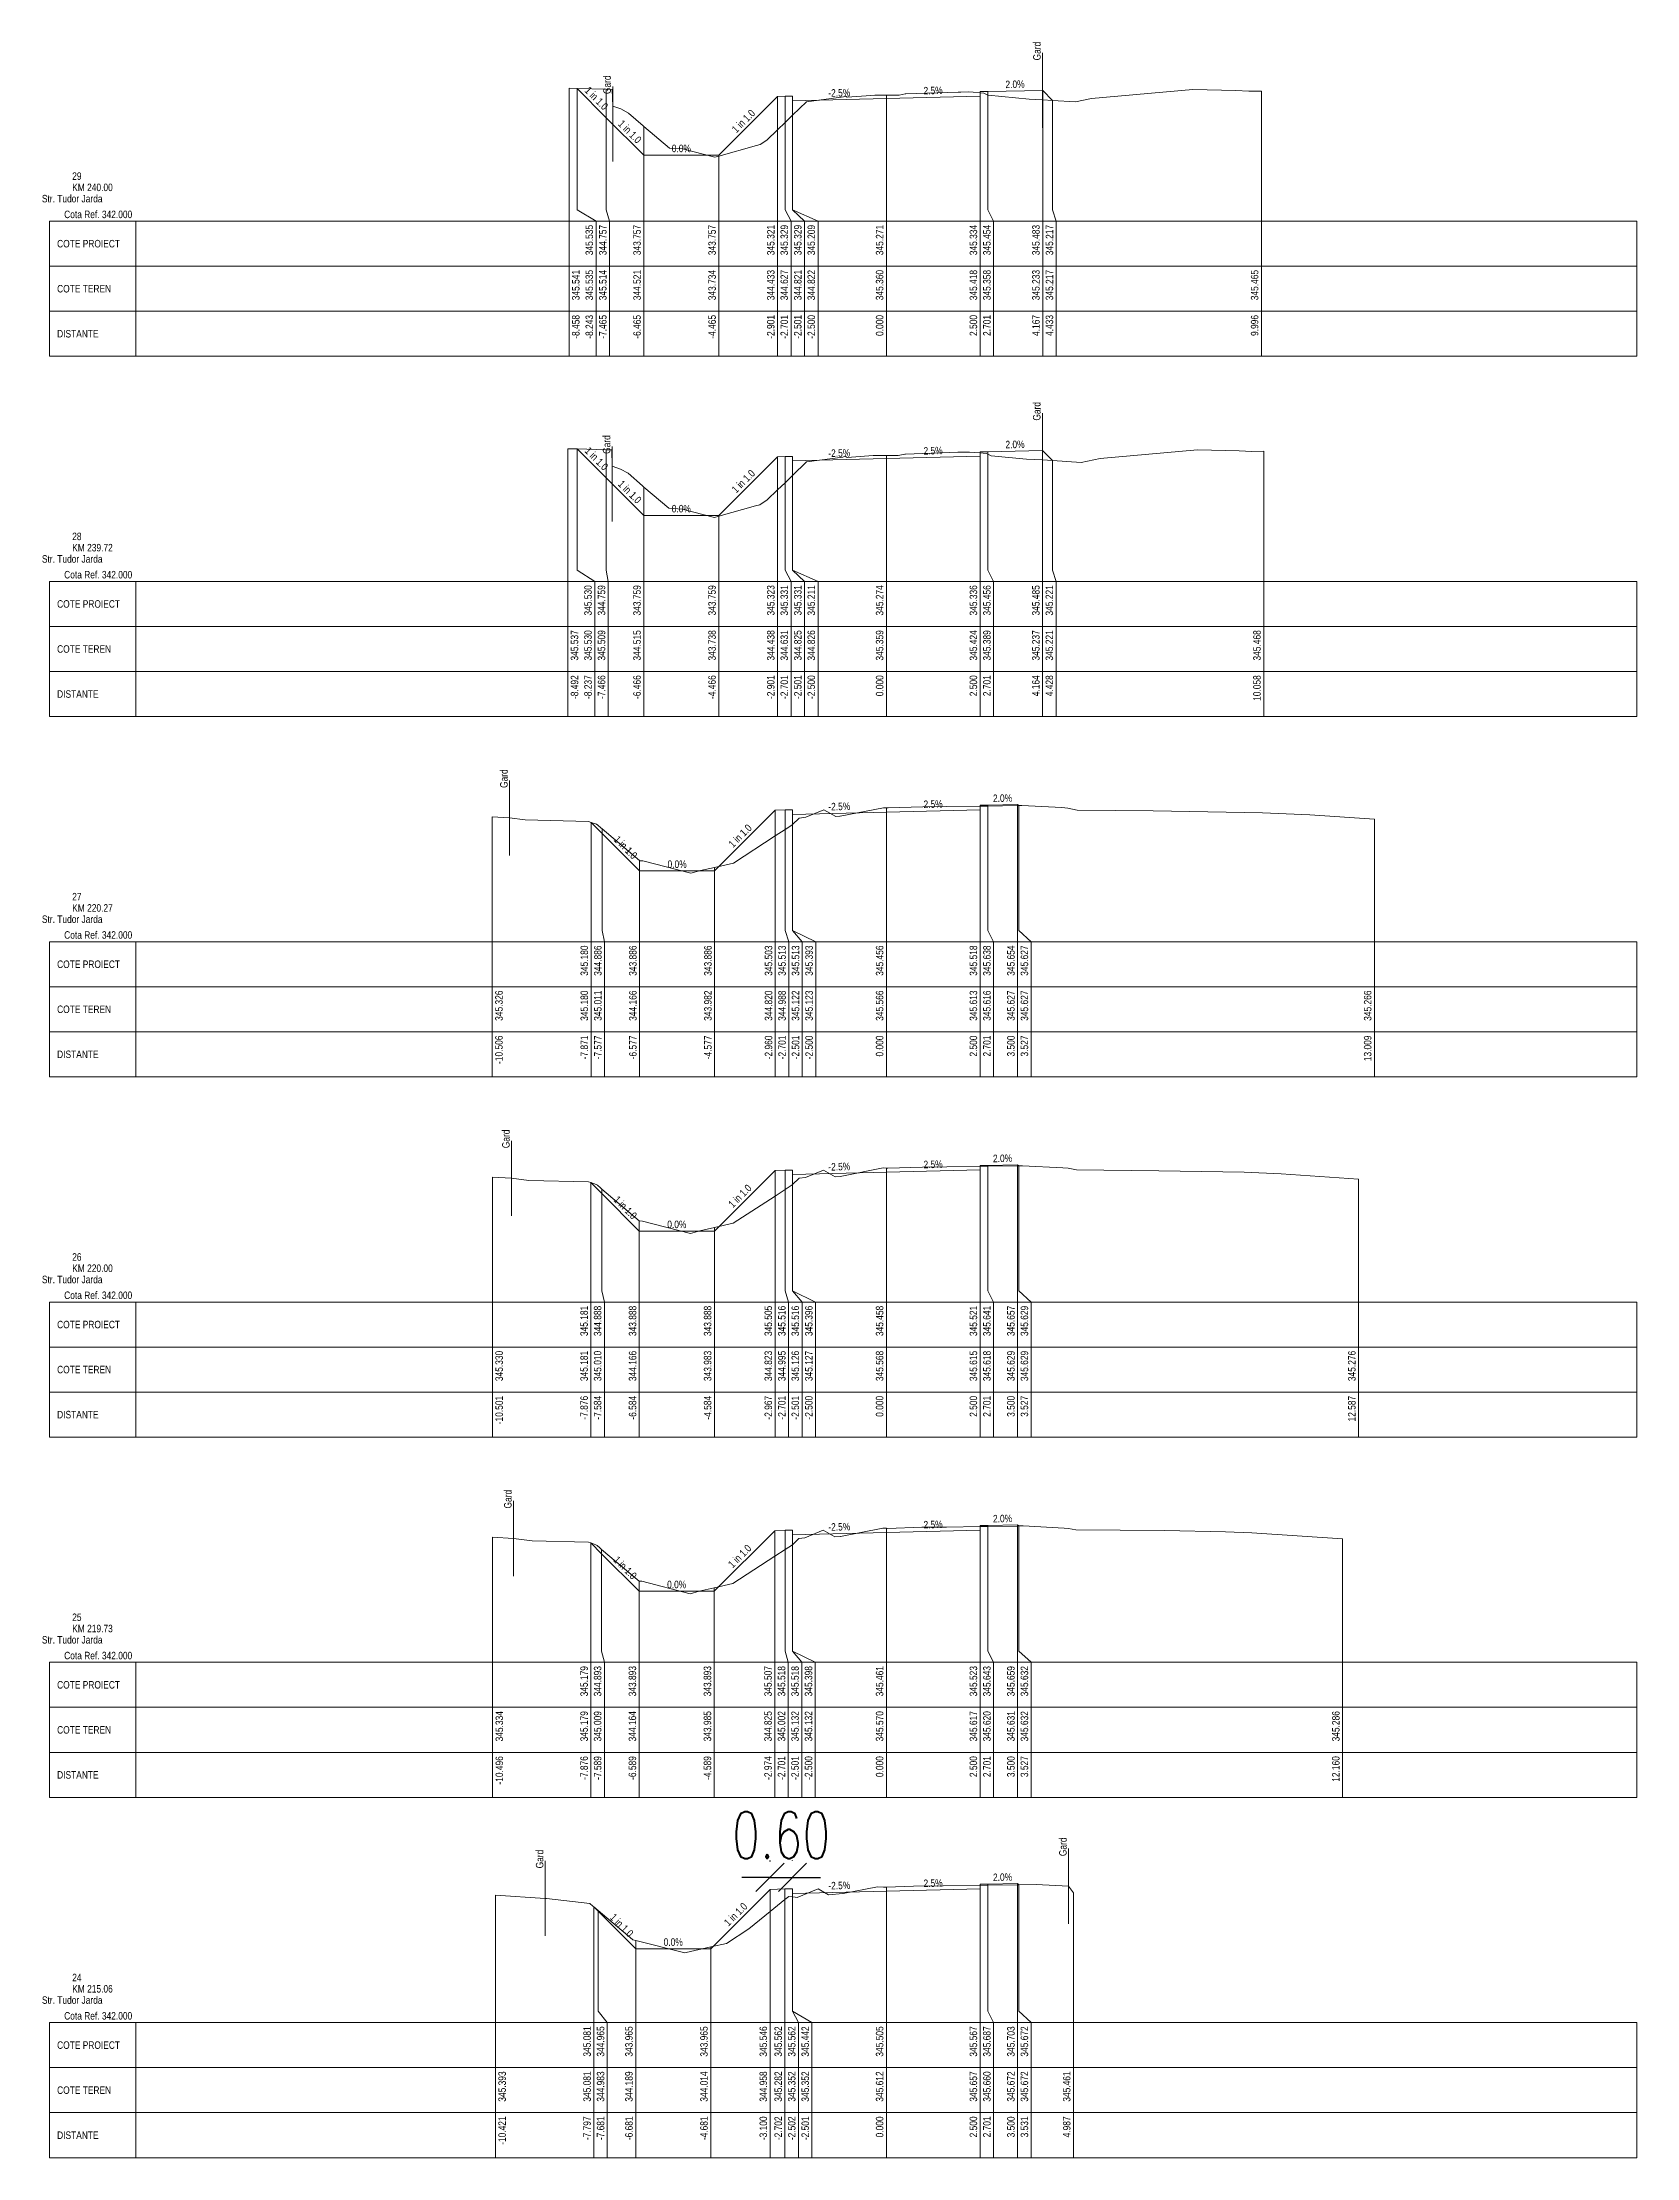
# Model space of a CAD drawing. Extents: x 1 to 634, y 0 to 594.
# Drawn here: x 0.5 to 43, y 221.8 to 278.2 of the extents above; entities that cross this region are included whole.
import ezdxf
from ezdxf.enums import TextEntityAlignment as Align

# ---------------------------------------------------------------- set-up
doc = ezdxf.new("R2010")
doc.units = 0
doc.header["$MEASUREMENT"] = 0
doc.layers.add('ARD-No Plot', color=1, linetype='Continuous', lineweight=0, plot=False)
for name, color, linetype, lineweight in [('DESIGN-TEXT', 7, 'Continuous', 0), ('EXISTING-TEXT', 7, 'Continuous', 0), ('LINES', 7, 'Continuous', 0), ('Text', 7, 'Continuous', 0), ('X-RL', 7, 'Continuous', 0), ('XPLOT-DESIGN', 5, 'Continuous', 0), ('XPLOT-EXISTING', 3, 'Continuous', 0), ('XPLOT-GRADE', 7, 'Continuous', 0), ('XPLOT-KM', 7, 'Continuous', 0), ('XPLOT-TITLE', 7, 'Continuous', 0)]:
    doc.layers.add(name, color=color, linetype=linetype, lineweight=lineweight)
doc.layers.add('work', color=6, linetype='Continuous')
doc.styles.add('$0$$0$Arial', font='arial.ttf', dxfattribs={"width": 0.8})
doc.styles.add('$0$$0$BemTxT_FCP', font='simplex.shx', dxfattribs={"width": 0.7})
doc.dimstyles.new('M-500-M2', dxfattribs={"dimscale": 5, "dimtxt": 0.25, "dimasz": 0.15, "dimexe": 0.09, "dimexo": 0.15, "dimgap": 0.1, "dimtad": 1, "dimzin": 0, "dimdsep": 46, "dimtxsty": '$0$$0$BemTxT_FCP', "dimblk": '$0$$0$_Oblique', "dimcen": -0.3, "dimdle": 0.09, "dimclrt": 2, "dimaunit": 2, "dimadec": 4, "dimazin": 0, "dimtfac": 0.75, "dimtix": 1, "dimtmove": 2, "dimatfit": 3, "dimfxl": 1, "dimtolj": 1, "dimarcsym": 0})

msp = doc.modelspace()

# ---------------------------------------------------------------- texts
at = {"layer": 'ARD-No Plot', "style": '$0$$0$Arial', "width": 0.8}
for p in [(1.3, 273.9), (1.3, 264.3), (1.3, 254.7), (1.3, 245.1), (1.3, 235.5), (1.3, 225.9)]:
    msp.add_text('Str. Tudor Jarda', height=0.2, dxfattribs=at).set_placement(p, align=Align.CENTER)
at = {"layer": 'DESIGN-TEXT', "style": '$0$$0$Arial', "width": 0.8}
for s, p in [('345.535', (15.182, 273.3)), ('344.757', (15.542, 273.3)), ('343.757', (16.455, 273.3)), ('343.757', (18.455, 273.3)), ('345.321', (20.019, 273.3)), ('345.329', (20.379, 273.3)), ('345.329', (20.739, 273.3)), ('345.209', (21.099, 273.3)), ('345.271', (22.92, 273.3)), ('345.334', (25.42, 273.3)), ('345.454', (25.78, 273.3)), ('345.483', (27.087, 273.3)), ('345.217', (27.447, 273.3)), ('345.530', (15.148, 263.7)), ('344.759', (15.508, 263.7)), ('343.759', (16.454, 263.7)), ('343.759', (18.454, 263.7)), ('345.323', (20.019, 263.7)), ('345.331', (20.379, 263.7)), ('345.331', (20.739, 263.7)), ('345.211', (21.099, 263.7)), ('345.274', (22.92, 263.7)), ('345.336', (25.42, 263.7)), ('345.456', (25.78, 263.7)), ('345.485', (27.084, 263.7)), ('345.221', (27.444, 263.7)), ('345.180', (15.049, 254.1)), ('344.886', (15.409, 254.1)), ('343.886', (16.343, 254.1)), ('343.886', (18.343, 254.1)), ('345.503', (19.96, 254.1)), ('345.513', (20.32, 254.1)), ('345.513', (20.68, 254.1)), ('345.393', (21.04, 254.1)), ('345.456', (22.92, 254.1)), ('345.518', (25.42, 254.1)), ('345.638', (25.78, 254.1)), ('345.654', (26.42, 254.1)), ('345.627', (26.78, 254.1)), ('345.181', (15.044, 244.5)), ('344.888', (15.404, 244.5)), ('343.888', (16.336, 244.5)), ('343.888', (18.336, 244.5)), ('345.505', (19.953, 244.5)), ('345.516', (20.313, 244.5)), ('345.516', (20.673, 244.5)), ('345.396', (21.033, 244.5)), ('345.458', (22.92, 244.5)), ('345.521', (25.42, 244.5)), ('345.641', (25.78, 244.5)), ('345.657', (26.42, 244.5)), ('345.629', (26.78, 244.5)), ('345.179', (15.044, 234.9)), ('344.893', (15.404, 234.9)), ('343.893', (16.331, 234.9)), ('343.893', (18.331, 234.9)), ('345.507', (19.946, 234.9)), ('345.518', (20.306, 234.9)), ('345.518', (20.666, 234.9)), ('345.398', (21.026, 234.9)), ('345.461', (22.92, 234.9)), ('345.523', (25.42, 234.9)), ('345.643', (25.78, 234.9)), ('345.659', (26.42, 234.9)), ('345.632', (26.78, 234.9)), ('345.081', (15.123, 225.3)), ('344.965', (15.483, 225.3)), ('343.965', (16.239, 225.3)), ('343.965', (18.239, 225.3)), ('345.546', (19.82, 225.3)), ('345.562', (20.218, 225.3)), ('345.562', (20.578, 225.3)), ('345.442', (20.938, 225.3)), ('345.505', (22.92, 225.3)), ('345.567', (25.42, 225.3)), ('345.687', (25.78, 225.3)), ('345.703', (26.42, 225.3)), ('345.672', (26.78, 225.3))]:
    msp.add_text(s, height=0.2, rotation=90, dxfattribs=at).set_placement(p, align=Align.RIGHT)
at = {"layer": 'EXISTING-TEXT', "style": '$0$$0$Arial', "width": 0.8}
for s, p in [('345.541', (14.822, 272.1)), ('345.535', (15.182, 272.1)), ('345.514', (15.542, 272.1)), ('344.521', (16.455, 272.1)), ('343.734', (18.455, 272.1)), ('344.433', (20.019, 272.1)), ('344.627', (20.379, 272.1)), ('344.821', (20.739, 272.1)), ('344.822', (21.099, 272.1)), ('345.360', (22.92, 272.1)), ('345.360', (22.92, 272.1)), ('345.418', (25.42, 272.1)), ('345.358', (25.78, 272.1)), ('345.233', (27.087, 272.1)), ('345.217', (27.447, 272.1)), ('345.465', (32.916, 272.1)), ('345.537', (14.788, 262.5)), ('345.530', (15.148, 262.5)), ('345.509', (15.508, 262.5)), ('344.515', (16.454, 262.5)), ('343.738', (18.454, 262.5)), ('344.438', (20.019, 262.5)), ('344.631', (20.379, 262.5)), ('344.825', (20.739, 262.5)), ('344.826', (21.099, 262.5)), ('345.359', (22.92, 262.5)), ('345.359', (22.92, 262.5)), ('345.424', (25.42, 262.5)), ('345.389', (25.78, 262.5)), ('345.237', (27.084, 262.5)), ('345.221', (27.444, 262.5)), ('345.468', (32.978, 262.5)), ('345.326', (12.774, 252.9)), ('345.180', (15.049, 252.9)), ('345.011', (15.409, 252.9)), ('344.166', (16.343, 252.9)), ('343.982', (18.343, 252.9)), ('344.820', (19.96, 252.9)), ('344.988', (20.32, 252.9)), ('345.122', (20.68, 252.9)), ('345.123', (21.04, 252.9)), ('345.566', (22.92, 252.9)), ('345.566', (22.92, 252.9)), ('345.613', (25.42, 252.9)), ('345.616', (25.78, 252.9)), ('345.627', (26.42, 252.9)), ('345.627', (26.78, 252.9)), ('345.266', (35.929, 252.9)), ('345.330', (12.779, 243.3)), ('345.181', (15.044, 243.3)), ('345.010', (15.404, 243.3)), ('344.166', (16.336, 243.3)), ('343.983', (18.336, 243.3)), ('344.823', (19.953, 243.3)), ('344.995', (20.313, 243.3)), ('345.126', (20.673, 243.3)), ('345.127', (21.033, 243.3)), ('345.568', (22.92, 243.3)), ('345.568', (22.92, 243.3)), ('345.615', (25.42, 243.3)), ('345.618', (25.78, 243.3)), ('345.629', (26.42, 243.3)), ('345.629', (26.78, 243.3)), ('345.276', (35.507, 243.3)), ('345.334', (12.784, 233.7)), ('345.179', (15.044, 233.7)), ('345.009', (15.404, 233.7)), ('344.164', (16.331, 233.7)), ('343.985', (18.331, 233.7)), ('344.825', (19.946, 233.7)), ('345.002', (20.306, 233.7)), ('345.132', (20.666, 233.7)), ('345.132', (21.026, 233.7)), ('345.570', (22.92, 233.7)), ('345.570', (22.92, 233.7)), ('345.617', (25.42, 233.7)), ('345.620', (25.78, 233.7)), ('345.631', (26.42, 233.7)), ('345.632', (26.78, 233.7)), ('345.286', (35.08, 233.7)), ('345.393', (12.859, 224.1)), ('345.081', (15.123, 224.1)), ('344.983', (15.483, 224.1)), ('344.189', (16.239, 224.1)), ('344.014', (18.239, 224.1)), ('344.958', (19.82, 224.1)), ('345.282', (20.218, 224.1)), ('345.352', (20.578, 224.1)), ('345.352', (20.938, 224.1)), ('345.612', (22.92, 224.1)), ('345.612', (22.92, 224.1)), ('345.657', (25.42, 224.1)), ('345.660', (25.78, 224.1)), ('345.672', (26.42, 224.1)), ('345.672', (26.78, 224.1)), ('345.461', (27.907, 224.1))]:
    msp.add_text(s, height=0.2, rotation=90, dxfattribs=at).set_placement(p, align=Align.RIGHT)
at = {"layer": 'Text', "style": '$0$$0$Arial', "width": 0.8}
for p in [(27.113, 277.683), (15.656, 276.786), (27.109, 268.085), (15.644, 267.199), (12.907, 258.297), (12.959, 248.698), (13.011, 239.098), (13.859, 229.509), (27.805, 229.835)]:
    msp.add_text('Gard', height=0.2, rotation=90, dxfattribs=at).set_placement(p)
for s, p in [('-8.458', (14.822, 270.9)), ('-8.458', (14.822, 270.9)), ('-8.243', (15.182, 270.9)), ('-8.243', (15.182, 270.9)), ('-8.243', (15.182, 270.9)), ('-7.465', (15.542, 270.9)), ('-7.465', (15.542, 270.9)), ('-7.465', (15.542, 270.9)), ('-6.465', (16.455, 270.9)), ('-6.465', (16.455, 270.9)), ('-6.465', (16.455, 270.9)), ('-4.465', (18.455, 270.9)), ('-4.465', (18.455, 270.9)), ('-4.465', (18.455, 270.9)), ('-2.901', (20.019, 270.9)), ('-2.901', (20.019, 270.9)), ('-2.901', (20.019, 270.9)), ('-2.701', (20.379, 270.9)), ('-2.701', (20.379, 270.9)), ('-2.701', (20.379, 270.9)), ('-2.501', (20.739, 270.9)), ('-2.501', (20.739, 270.9)), ('-2.501', (20.739, 270.9)), ('-2.500', (21.099, 270.9)), ('-2.500', (21.099, 270.9)), ('-2.500', (21.099, 270.9)), ('0.000', (22.92, 270.9)), ('0.000', (22.92, 270.9)), ('0.000', (22.92, 270.9)), ('2.500', (25.42, 270.9)), ('2.500', (25.42, 270.9)), ('2.500', (25.42, 270.9)), ('2.701', (25.78, 270.9)), ('2.701', (25.78, 270.9)), ('2.701', (25.78, 270.9)), ('4.167', (27.087, 270.9)), ('4.167', (27.087, 270.9)), ('4.167', (27.087, 270.9)), ('4.433', (27.447, 270.9)), ('4.433', (27.447, 270.9)), ('4.433', (27.447, 270.9)), ('9.996', (32.916, 270.9)), ('9.996', (32.916, 270.9)), ('-8.492', (14.788, 261.3)), ('-8.492', (14.788, 261.3)), ('-8.237', (15.148, 261.3)), ('-8.237', (15.148, 261.3)), ('-8.237', (15.148, 261.3)), ('-7.466', (15.508, 261.3)), ('-7.466', (15.508, 261.3)), ('-7.466', (15.508, 261.3)), ('-6.466', (16.454, 261.3)), ('-6.466', (16.454, 261.3)), ('-6.466', (16.454, 261.3)), ('-4.466', (18.454, 261.3)), ('-4.466', (18.454, 261.3)), ('-4.466', (18.454, 261.3)), ('-2.901', (20.019, 261.3)), ('-2.901', (20.019, 261.3)), ('-2.901', (20.019, 261.3)), ('-2.701', (20.379, 261.3)), ('-2.701', (20.379, 261.3)), ('-2.701', (20.379, 261.3)), ('-2.501', (20.739, 261.3)), ('-2.501', (20.739, 261.3)), ('-2.501', (20.739, 261.3)), ('-2.500', (21.099, 261.3)), ('-2.500', (21.099, 261.3)), ('-2.500', (21.099, 261.3)), ('0.000', (22.92, 261.3)), ('0.000', (22.92, 261.3)), ('0.000', (22.92, 261.3)), ('2.500', (25.42, 261.3)), ('2.500', (25.42, 261.3)), ('2.500', (25.42, 261.3)), ('2.701', (25.78, 261.3)), ('2.701', (25.78, 261.3)), ('2.701', (25.78, 261.3)), ('4.164', (27.084, 261.3)), ('4.164', (27.084, 261.3)), ('4.164', (27.084, 261.3)), ('4.428', (27.444, 261.3)), ('4.428', (27.444, 261.3)), ('4.428', (27.444, 261.3)), ('10.058', (32.978, 261.3)), ('10.058', (32.978, 261.3)), ('-10.506', (12.774, 251.7)), ('-10.506', (12.774, 251.7)), ('-7.871', (15.049, 251.7)), ('-7.871', (15.049, 251.7)), ('-7.871', (15.049, 251.7)), ('-7.577', (15.409, 251.7)), ('-7.577', (15.409, 251.7)), ('-7.577', (15.409, 251.7)), ('-6.577', (16.343, 251.7)), ('-6.577', (16.343, 251.7)), ('-6.577', (16.343, 251.7)), ('-4.577', (18.343, 251.7)), ('-4.577', (18.343, 251.7)), ('-4.577', (18.343, 251.7)), ('-2.960', (19.96, 251.7)), ('-2.960', (19.96, 251.7)), ('-2.960', (19.96, 251.7)), ('-2.701', (20.32, 251.7)), ('-2.701', (20.32, 251.7)), ('-2.701', (20.32, 251.7)), ('-2.501', (20.68, 251.7)), ('-2.501', (20.68, 251.7)), ('-2.501', (20.68, 251.7)), ('-2.500', (21.04, 251.7)), ('-2.500', (21.04, 251.7)), ('-2.500', (21.04, 251.7)), ('0.000', (22.92, 251.7)), ('0.000', (22.92, 251.7)), ('0.000', (22.92, 251.7)), ('2.500', (25.42, 251.7)), ('2.500', (25.42, 251.7)), ('2.500', (25.42, 251.7)), ('2.701', (25.78, 251.7)), ('2.701', (25.78, 251.7)), ('2.701', (25.78, 251.7)), ('3.500', (26.42, 251.7)), ('3.500', (26.42, 251.7)), ('3.500', (26.42, 251.7)), ('3.527', (26.78, 251.7)), ('3.527', (26.78, 251.7)), ('3.527', (26.78, 251.7)), ('13.009', (35.929, 251.7)), ('13.009', (35.929, 251.7)), ('-10.501', (12.779, 242.1)), ('-10.501', (12.779, 242.1)), ('-7.876', (15.044, 242.1)), ('-7.876', (15.044, 242.1)), ('-7.876', (15.044, 242.1)), ('-7.584', (15.404, 242.1)), ('-7.584', (15.404, 242.1)), ('-7.584', (15.404, 242.1)), ('-6.584', (16.336, 242.1)), ('-6.584', (16.336, 242.1)), ('-6.584', (16.336, 242.1)), ('-4.584', (18.336, 242.1)), ('-4.584', (18.336, 242.1)), ('-4.584', (18.336, 242.1)), ('-2.967', (19.953, 242.1)), ('-2.967', (19.953, 242.1)), ('-2.967', (19.953, 242.1)), ('-2.701', (20.313, 242.1)), ('-2.701', (20.313, 242.1)), ('-2.701', (20.313, 242.1)), ('-2.501', (20.673, 242.1)), ('-2.501', (20.673, 242.1)), ('-2.501', (20.673, 242.1)), ('-2.500', (21.033, 242.1)), ('-2.500', (21.033, 242.1)), ('-2.500', (21.033, 242.1)), ('0.000', (22.92, 242.1)), ('0.000', (22.92, 242.1)), ('0.000', (22.92, 242.1)), ('2.500', (25.42, 242.1)), ('2.500', (25.42, 242.1)), ('2.500', (25.42, 242.1)), ('2.701', (25.78, 242.1)), ('2.701', (25.78, 242.1)), ('2.701', (25.78, 242.1)), ('3.500', (26.42, 242.1)), ('3.500', (26.42, 242.1)), ('3.500', (26.42, 242.1)), ('3.527', (26.78, 242.1)), ('3.527', (26.78, 242.1)), ('3.527', (26.78, 242.1)), ('12.587', (35.507, 242.1)), ('12.587', (35.507, 242.1)), ('-10.496', (12.784, 232.5)), ('-10.496', (12.784, 232.5)), ('-7.876', (15.044, 232.5)), ('-7.876', (15.044, 232.5)), ('-7.876', (15.044, 232.5)), ('-7.589', (15.404, 232.5)), ('-7.589', (15.404, 232.5)), ('-7.589', (15.404, 232.5)), ('-6.589', (16.331, 232.5)), ('-6.589', (16.331, 232.5)), ('-6.589', (16.331, 232.5)), ('-4.589', (18.331, 232.5)), ('-4.589', (18.331, 232.5)), ('-4.589', (18.331, 232.5)), ('-2.974', (19.946, 232.5)), ('-2.974', (19.946, 232.5)), ('-2.974', (19.946, 232.5)), ('-2.701', (20.306, 232.5)), ('-2.701', (20.306, 232.5)), ('-2.701', (20.306, 232.5)), ('-2.501', (20.666, 232.5)), ('-2.501', (20.666, 232.5)), ('-2.501', (20.666, 232.5)), ('-2.500', (21.026, 232.5)), ('-2.500', (21.026, 232.5)), ('-2.500', (21.026, 232.5)), ('0.000', (22.92, 232.5)), ('0.000', (22.92, 232.5)), ('0.000', (22.92, 232.5)), ('2.500', (25.42, 232.5)), ('2.500', (25.42, 232.5)), ('2.500', (25.42, 232.5)), ('2.701', (25.78, 232.5)), ('2.701', (25.78, 232.5)), ('2.701', (25.78, 232.5)), ('3.500', (26.42, 232.5)), ('3.500', (26.42, 232.5)), ('3.500', (26.42, 232.5)), ('3.527', (26.78, 232.5)), ('3.527', (26.78, 232.5)), ('3.527', (26.78, 232.5)), ('12.160', (35.08, 232.5)), ('12.160', (35.08, 232.5)), ('-10.421', (12.859, 222.9)), ('-10.421', (12.859, 222.9)), ('-7.797', (15.123, 222.9)), ('-7.797', (15.123, 222.9)), ('-7.797', (15.123, 222.9)), ('-7.681', (15.483, 222.9)), ('-7.681', (15.483, 222.9)), ('-7.681', (15.483, 222.9)), ('-6.681', (16.239, 222.9)), ('-6.681', (16.239, 222.9)), ('-6.681', (16.239, 222.9)), ('-4.681', (18.239, 222.9)), ('-4.681', (18.239, 222.9)), ('-4.681', (18.239, 222.9)), ('-3.100', (19.82, 222.9)), ('-3.100', (19.82, 222.9)), ('-3.100', (19.82, 222.9)), ('-2.702', (20.218, 222.9)), ('-2.702', (20.218, 222.9)), ('-2.702', (20.218, 222.9)), ('-2.502', (20.578, 222.9)), ('-2.502', (20.578, 222.9)), ('-2.502', (20.578, 222.9)), ('-2.501', (20.938, 222.9)), ('-2.501', (20.938, 222.9)), ('-2.501', (20.938, 222.9)), ('0.000', (22.92, 222.9)), ('0.000', (22.92, 222.9)), ('0.000', (22.92, 222.9)), ('2.500', (25.42, 222.9)), ('2.500', (25.42, 222.9)), ('2.500', (25.42, 222.9)), ('2.701', (25.78, 222.9)), ('2.701', (25.78, 222.9)), ('2.701', (25.78, 222.9)), ('3.500', (26.42, 222.9)), ('3.500', (26.42, 222.9)), ('3.500', (26.42, 222.9)), ('3.531', (26.78, 222.9)), ('3.531', (26.78, 222.9)), ('3.531', (26.78, 222.9)), ('4.987', (27.907, 222.9)), ('4.987', (27.907, 222.9))]:
    msp.add_text(s, height=0.2, rotation=90, dxfattribs=at).set_placement(p, align=Align.RIGHT)
at = {"layer": 'X-RL', "style": '$0$$0$Arial', "width": 0.8}
for p in [(2.9, 273.48), (2.9, 263.88), (2.9, 254.28), (2.9, 244.68), (2.9, 235.08), (2.9, 225.48)]:
    msp.add_text('Cota Ref. 342.000', height=0.2, dxfattribs=at).set_placement(p, align=Align.RIGHT)
at = {"layer": 'XPLOT-GRADE', "style": '$0$$0$Arial', "width": 0.8}
for s, rotation, p in [('1 in 1.0', 315, (15.203, 276.602)), ('-2.5%', 1.4321, (21.748, 276.72)), ('2.5%', 1.4321, (24.248, 276.782)), ('2.0%', 1.1458, (26.432, 276.948)), ('1 in 1.0', 45, (19.261, 275.995)), ('1 in 1.0', 315, (16.092, 275.713)), ('0.0%', 0, (17.535, 275.237)), ('1 in 1.0', 315, (15.205, 267.001)), ('-2.5%', 1.4321, (21.748, 267.122)), ('2.5%', 1.4321, (24.248, 267.185)), ('2.0%', 1.1458, (26.431, 267.351)), ('1 in 1.0', 45, (19.26, 266.397)), ('1 in 1.0', 315, (16.091, 266.115)), ('0.0%', 0, (17.534, 265.639)), ('-2.5%', 1.4321, (21.748, 257.704)), ('2.5%', 1.4321, (24.248, 257.767)), ('2.0%', 1.1458, (26.099, 257.926)), ('1 in 1.0', 45, (19.175, 256.951)), ('1 in 1.0', 315, (15.98, 256.642)), ('0.0%', 0, (17.423, 256.166)), ('-2.5%', 1.4321, (21.748, 248.107)), ('2.5%', 1.4321, (24.248, 248.169)), ('2.0%', 1.1458, (26.099, 248.329)), ('1 in 1.0', 45, (19.168, 247.353)), ('1 in 1.0', 315, (15.973, 247.045)), ('0.0%', 0, (17.416, 246.568)), ('-2.5%', 1.4321, (21.748, 238.51)), ('2.5%', 1.4321, (24.248, 238.572)), ('2.0%', 1.1458, (26.099, 238.731)), ('1 in 1.0', 45, (19.162, 237.757)), ('1 in 1.0', 315, (15.967, 237.449)), ('0.0%', 0, (17.411, 236.973)), ('-2.5%', 1.4321, (21.748, 228.953)), ('2.5%', 1.4321, (24.248, 229.016)), ('2.0%', 1.1458, (26.099, 229.175)), ('1 in 1.0', 315, (15.875, 227.921)), ('1 in 1.0', 45, (19.053, 228.212)), ('0.0%', 0, (17.319, 227.445))]:
    msp.add_text(s, height=0.2, rotation=rotation, dxfattribs=at).set_placement(p, align=Align.CENTER)
at = {"layer": 'XPLOT-KM', "style": '$0$$0$Arial', "width": 0.8}
for s, p in [('29', (1.3, 274.5)), ('KM 240.00', (1.3, 274.2)), ('28', (1.3, 264.9)), ('KM 239.72', (1.3, 264.6)), ('27', (1.3, 255.3)), ('KM 220.27', (1.3, 255)), ('26', (1.3, 245.7)), ('KM 220.00', (1.3, 245.4)), ('25', (1.3, 236.1)), ('KM 219.73', (1.3, 235.8)), ('24', (1.3, 226.5)), ('KM 215.06', (1.3, 226.2))]:
    msp.add_text(s, height=0.2, dxfattribs=at).set_placement(p)
at = {"layer": 'XPLOT-TITLE', "style": '$0$$0$Arial', "width": 0.8}
for s, p in [('COTE PROIECT', (0.898, 272.7)), ('COTE TEREN', (0.898, 271.5)), ('DISTANTE', (0.898, 270.3)), ('COTE PROIECT', (0.898, 263.1)), ('COTE TEREN', (0.898, 261.9)), ('DISTANTE', (0.898, 260.7)), ('COTE PROIECT', (0.898, 253.5)), ('COTE TEREN', (0.898, 252.3)), ('DISTANTE', (0.898, 251.1)), ('COTE PROIECT', (0.898, 243.9)), ('COTE TEREN', (0.898, 242.7)), ('DISTANTE', (0.898, 241.5)), ('COTE PROIECT', (0.898, 234.3)), ('COTE TEREN', (0.898, 233.1)), ('DISTANTE', (0.898, 231.9)), ('COTE PROIECT', (0.898, 224.7)), ('COTE TEREN', (0.898, 223.5)), ('DISTANTE', (0.898, 222.3))]:
    msp.add_text(s, height=0.2, dxfattribs=at).set_placement(p)

# ---------------------------------------------------------------- blocks, each defined once
blk = doc.blocks.new('$0$$0$_Oblique')
at = {"color": 0, "linetype": 'ByBlock', "lineweight": -2}
blk.add_line((-0.5, -0.5), (0.5, 0.5), dxfattribs=at)
blk = doc.blocks.new('*D3')
at = {"layer": '', "color": 0, "lineweight": -2, "transparency": 16777216}
for p, q in [((19.9, 229.696), (19.9, 229.719)), ((20.498, 229.712), (20.498, 229.719)), ((19.9, 229.269), (19.15, 229.269)), ((19.9, 229.269), (20.498, 229.269)), ((20.498, 229.269), (21.248, 229.269))]:
    blk.add_line(p, q, dxfattribs=at)
at = {"layer": 'Defpoints', "color": 0, "transparency": 16777216}
for p in [(19.9, 228.946), (20.498, 229.269), (20.498, 228.962)]:
    blk.add_point(p, dxfattribs=at)
at = {"layer": '', "color": 0, "lineweight": -2, "transparency": 16777216, "xscale": 0.75, "yscale": 0.75, "zscale": 0.75}
blk.add_blockref('$0$$0$_Oblique', (19.9, 229.269), dxfattribs=at)
at = {"layer": '', "color": 0, "lineweight": -2, "transparency": 16777216, "xscale": 0.75, "yscale": 0.75, "zscale": 0.75, "rotation": 180}
blk.add_blockref('$0$$0$_Oblique', (20.498, 229.269), dxfattribs=at)
at = {"layer": '', "color": 2, "transparency": 16777216, "insert": (20.199, 230.394), "char_height": 1.25, "attachment_point": 5, "style": '$0$$0$BemTxT_FCP'}
blk.add_mtext('\\A1;0.60', dxfattribs=at)

# ---------------------------------------------------------------- dimensions: what is measured, and where the dimension line sits
at = {"layer": 'work'}
dim = msp.add_linear_dim(base=(20.498, 229.269), p1=(19.9, 228.946), p2=(20.498, 228.962), dimstyle='M-500-M2', dxfattribs=at)
dim.commit()
dim.dimension.update_dxf_attribs({"geometry": '*D3', "text_midpoint": (20.199, 230.394)})

# ---------------------------------------------------------------- linework, layer by layer
at = {"layer": 'LINES'}
for p, q in [((27.163, 277.883), (27.163, 275.883)), ((14.542, 273.7), (14.542, 276.941)), ((14.542, 273.7), (14.542, 276.941)), ((14.757, 273.7), (14.757, 276.935)), ((14.757, 273.7), (14.757, 276.935)), ((14.757, 273.7), (14.757, 276.935)), ((15.535, 273.7), (15.535, 276.914)), ((15.535, 273.7), (15.535, 276.914)), ((15.535, 273.7), (15.535, 276.914)), ((15.706, 276.986), (15.706, 274.986)), ((23, 273.7), (23, 276.76)), ((23, 273.7), (23, 276.76)), ((23, 273.7), (23, 276.76)), ((25.5, 273.7), (25.5, 276.818)), ((25.5, 273.7), (25.5, 276.818)), ((25.5, 273.7), (25.5, 276.818)), ((25.701, 273.7), (25.701, 276.854)), ((25.701, 273.7), (25.701, 276.854)), ((25.701, 273.7), (25.701, 276.854)), ((27.167, 273.7), (27.167, 276.883)), ((27.167, 273.7), (27.167, 276.883)), ((27.167, 273.7), (27.167, 276.883)), ((32.996, 273.7), (32.996, 276.865)), ((32.996, 273.7), (32.996, 276.865)), ((20.099, 273.7), (20.099, 276.721)), ((20.099, 273.7), (20.099, 276.721)), ((20.099, 273.7), (20.099, 276.721)), ((20.299, 273.7), (20.299, 276.729)), ((20.299, 273.7), (20.299, 276.729)), ((20.299, 273.7), (20.299, 276.729)), ((20.499, 273.7), (20.499, 276.729)), ((20.499, 273.7), (20.499, 276.729)), ((20.499, 273.7), (20.499, 276.729)), ((20.5, 273.7), (20.5, 276.609)), ((20.5, 273.7), (20.5, 276.609)), ((20.5, 273.7), (20.5, 276.609)), ((27.433, 273.7), (27.433, 276.617)), ((27.433, 273.7), (27.433, 276.617)), ((27.433, 273.7), (27.433, 276.617)), ((16.535, 273.7), (16.535, 275.921)), ((16.535, 273.7), (16.535, 275.921)), ((16.535, 273.7), (16.535, 275.921)), ((18.535, 273.7), (18.535, 275.157)), ((18.535, 273.7), (18.535, 275.157)), ((18.535, 273.7), (18.535, 275.157)), ((0.698, 272.2), (0.698, 273.4)), ((0.698, 273.4), (3, 273.4)), ((3, 269.8), (3, 273.4)), ((3, 273.4), (43, 273.4)), ((14.542, 273.4), (14.542, 273.7)), ((14.542, 273.4), (14.542, 273.7)), ((14.542, 269.8), (14.542, 273.4)), ((14.542, 269.8), (14.542, 273.4)), ((15.262, 273.4), (14.757, 273.7)), ((15.262, 273.4), (14.757, 273.7)), ((15.262, 273.4), (14.757, 273.7)), ((15.262, 269.8), (15.262, 273.4)), ((15.262, 269.8), (15.262, 273.4)), ((15.262, 269.8), (15.262, 273.4)), ((15.622, 273.4), (15.535, 273.7)), ((15.622, 273.4), (15.535, 273.7)), ((15.622, 273.4), (15.535, 273.7)), ((15.622, 269.8), (15.622, 273.4)), ((15.622, 269.8), (15.622, 273.4)), ((15.622, 269.8), (15.622, 273.4)), ((16.535, 273.4), (16.535, 273.7)), ((16.535, 273.4), (16.535, 273.7)), ((16.535, 273.4), (16.535, 273.7)), ((16.535, 269.8), (16.535, 273.4)), ((16.535, 269.8), (16.535, 273.4)), ((16.535, 269.8), (16.535, 273.4)), ((18.535, 273.4), (18.535, 273.7)), ((18.535, 273.4), (18.535, 273.7)), ((18.535, 273.4), (18.535, 273.7)), ((18.535, 269.8), (18.535, 273.4)), ((18.535, 269.8), (18.535, 273.4)), ((18.535, 269.8), (18.535, 273.4)), ((20.099, 273.4), (20.099, 273.7)), ((20.099, 273.4), (20.099, 273.7)), ((20.099, 273.4), (20.099, 273.7)), ((20.099, 269.8), (20.099, 273.4)), ((20.099, 269.8), (20.099, 273.4)), ((20.099, 269.8), (20.099, 273.4)), ((20.459, 273.4), (20.299, 273.7)), ((20.459, 273.4), (20.299, 273.7)), ((20.459, 273.4), (20.299, 273.7)), ((20.459, 269.8), (20.459, 273.4)), ((20.459, 269.8), (20.459, 273.4)), ((20.459, 269.8), (20.459, 273.4)), ((20.819, 273.4), (20.499, 273.7)), ((20.819, 273.4), (20.499, 273.7)), ((20.819, 273.4), (20.499, 273.7)), ((21.179, 273.4), (20.5, 273.7)), ((21.179, 273.4), (20.5, 273.7)), ((21.179, 273.4), (20.5, 273.7)), ((20.819, 269.8), (20.819, 273.4)), ((20.819, 269.8), (20.819, 273.4)), ((20.819, 269.8), (20.819, 273.4)), ((21.179, 269.8), (21.179, 273.4)), ((21.179, 269.8), (21.179, 273.4)), ((21.179, 269.8), (21.179, 273.4)), ((23, 273.4), (23, 273.7)), ((23, 273.4), (23, 273.7)), ((23, 273.4), (23, 273.7)), ((23, 269.8), (23, 273.4)), ((23, 269.8), (23, 273.4)), ((23, 269.8), (23, 273.4)), ((25.5, 273.4), (25.5, 273.7)), ((25.5, 273.4), (25.5, 273.7)), ((25.5, 273.4), (25.5, 273.7)), ((25.5, 269.8), (25.5, 273.4)), ((25.5, 269.8), (25.5, 273.4)), ((25.5, 269.8), (25.5, 273.4)), ((25.86, 273.4), (25.701, 273.7)), ((25.86, 273.4), (25.701, 273.7)), ((25.86, 273.4), (25.701, 273.7)), ((25.86, 269.8), (25.86, 273.4)), ((25.86, 269.8), (25.86, 273.4)), ((25.86, 269.8), (25.86, 273.4)), ((27.167, 273.4), (27.167, 273.7)), ((27.167, 273.4), (27.167, 273.7)), ((27.167, 273.4), (27.167, 273.7)), ((27.167, 269.8), (27.167, 273.4)), ((27.167, 269.8), (27.167, 273.4)), ((27.167, 269.8), (27.167, 273.4)), ((27.527, 273.4), (27.433, 273.7)), ((27.527, 273.4), (27.433, 273.7)), ((27.527, 273.4), (27.433, 273.7)), ((27.527, 269.8), (27.527, 273.4)), ((27.527, 269.8), (27.527, 273.4)), ((27.527, 269.8), (27.527, 273.4)), ((32.996, 273.4), (32.996, 273.7)), ((32.996, 273.4), (32.996, 273.7)), ((32.996, 269.8), (32.996, 273.4)), ((32.996, 269.8), (32.996, 273.4)), ((43, 269.8), (43, 273.4)), ((0.698, 271), (0.698, 272.2)), ((0.698, 272.2), (3, 272.2)), ((3, 272.2), (0.698, 272.2)), ((3, 272.2), (43, 272.2)), ((0.698, 269.8), (0.698, 271)), ((0.698, 271), (3, 271)), ((3, 271), (0.698, 271)), ((3, 271), (43, 271)), ((3, 269.8), (0.698, 269.8)), ((3, 269.8), (43, 269.8)), ((27.159, 268.285), (27.159, 266.285)), ((14.508, 264.1), (14.508, 267.337)), ((14.508, 264.1), (14.508, 267.337)), ((14.763, 264.1), (14.763, 267.33)), ((14.763, 264.1), (14.763, 267.33)), ((14.763, 264.1), (14.763, 267.33)), ((15.534, 264.1), (15.534, 267.309)), ((15.534, 264.1), (15.534, 267.309)), ((15.534, 264.1), (15.534, 267.309)), ((15.694, 267.399), (15.694, 265.399)), ((25.5, 264.1), (25.5, 267.224)), ((25.5, 264.1), (25.5, 267.224)), ((25.5, 264.1), (25.5, 267.224)), ((25.701, 264.1), (25.701, 267.256)), ((25.701, 264.1), (25.701, 267.256)), ((25.701, 264.1), (25.701, 267.256)), ((27.164, 264.1), (27.164, 267.285)), ((27.164, 264.1), (27.164, 267.285)), ((27.164, 264.1), (27.164, 267.285)), ((33.058, 264.1), (33.058, 267.268)), ((33.058, 264.1), (33.058, 267.268)), ((20.099, 264.1), (20.099, 267.123)), ((20.099, 264.1), (20.099, 267.123)), ((20.099, 264.1), (20.099, 267.123)), ((20.299, 264.1), (20.299, 267.131)), ((20.299, 264.1), (20.299, 267.131)), ((20.299, 264.1), (20.299, 267.131)), ((20.499, 264.1), (20.499, 267.131)), ((20.499, 264.1), (20.499, 267.131)), ((20.499, 264.1), (20.499, 267.131)), ((20.5, 264.1), (20.5, 267.011)), ((20.5, 264.1), (20.5, 267.011)), ((20.5, 264.1), (20.5, 267.011)), ((23, 264.1), (23, 267.159)), ((23, 264.1), (23, 267.159)), ((23, 264.1), (23, 267.159)), ((27.428, 264.1), (27.428, 267.021)), ((27.428, 264.1), (27.428, 267.021)), ((27.428, 264.1), (27.428, 267.021)), ((16.534, 264.1), (16.534, 266.315)), ((16.534, 264.1), (16.534, 266.315)), ((16.534, 264.1), (16.534, 266.315)), ((18.534, 264.1), (18.534, 265.559)), ((18.534, 264.1), (18.534, 265.559)), ((18.534, 264.1), (18.534, 265.559)), ((0.698, 262.6), (0.698, 263.8)), ((0.698, 263.8), (3, 263.8)), ((3, 260.2), (3, 263.8)), ((3, 263.8), (43, 263.8)), ((14.508, 263.8), (14.508, 264.1)), ((14.508, 263.8), (14.508, 264.1)), ((14.508, 260.2), (14.508, 263.8)), ((14.508, 260.2), (14.508, 263.8)), ((15.228, 263.8), (14.763, 264.1)), ((15.228, 263.8), (14.763, 264.1)), ((15.228, 263.8), (14.763, 264.1)), ((15.228, 260.2), (15.228, 263.8)), ((15.228, 260.2), (15.228, 263.8)), ((15.228, 260.2), (15.228, 263.8)), ((15.588, 263.8), (15.534, 264.1)), ((15.588, 263.8), (15.534, 264.1)), ((15.588, 263.8), (15.534, 264.1)), ((15.588, 260.2), (15.588, 263.8)), ((15.588, 260.2), (15.588, 263.8)), ((15.588, 260.2), (15.588, 263.8)), ((16.534, 263.8), (16.534, 264.1)), ((16.534, 263.8), (16.534, 264.1)), ((16.534, 263.8), (16.534, 264.1)), ((16.534, 260.2), (16.534, 263.8)), ((16.534, 260.2), (16.534, 263.8)), ((16.534, 260.2), (16.534, 263.8)), ((18.534, 263.8), (18.534, 264.1)), ((18.534, 263.8), (18.534, 264.1)), ((18.534, 263.8), (18.534, 264.1)), ((18.534, 260.2), (18.534, 263.8)), ((18.534, 260.2), (18.534, 263.8)), ((18.534, 260.2), (18.534, 263.8)), ((20.099, 263.8), (20.099, 264.1)), ((20.099, 263.8), (20.099, 264.1)), ((20.099, 263.8), (20.099, 264.1)), ((20.099, 260.2), (20.099, 263.8)), ((20.099, 260.2), (20.099, 263.8)), ((20.099, 260.2), (20.099, 263.8)), ((20.459, 263.8), (20.299, 264.1)), ((20.459, 263.8), (20.299, 264.1)), ((20.459, 263.8), (20.299, 264.1)), ((20.459, 260.2), (20.459, 263.8)), ((20.459, 260.2), (20.459, 263.8)), ((20.459, 260.2), (20.459, 263.8)), ((20.819, 263.8), (20.499, 264.1)), ((20.819, 263.8), (20.499, 264.1)), ((20.819, 263.8), (20.499, 264.1)), ((21.179, 263.8), (20.5, 264.1)), ((21.179, 263.8), (20.5, 264.1)), ((21.179, 263.8), (20.5, 264.1)), ((20.819, 260.2), (20.819, 263.8)), ((20.819, 260.2), (20.819, 263.8)), ((20.819, 260.2), (20.819, 263.8)), ((21.179, 260.2), (21.179, 263.8)), ((21.179, 260.2), (21.179, 263.8)), ((21.179, 260.2), (21.179, 263.8)), ((23, 263.8), (23, 264.1)), ((23, 263.8), (23, 264.1)), ((23, 263.8), (23, 264.1)), ((23, 260.2), (23, 263.8)), ((23, 260.2), (23, 263.8)), ((23, 260.2), (23, 263.8)), ((25.5, 263.8), (25.5, 264.1)), ((25.5, 263.8), (25.5, 264.1)), ((25.5, 263.8), (25.5, 264.1)), ((25.5, 260.2), (25.5, 263.8)), ((25.5, 260.2), (25.5, 263.8)), ((25.5, 260.2), (25.5, 263.8)), ((25.86, 263.8), (25.701, 264.1)), ((25.86, 263.8), (25.701, 264.1)), ((25.86, 263.8), (25.701, 264.1)), ((25.86, 260.2), (25.86, 263.8)), ((25.86, 260.2), (25.86, 263.8)), ((25.86, 260.2), (25.86, 263.8)), ((27.164, 263.8), (27.164, 264.1)), ((27.164, 263.8), (27.164, 264.1)), ((27.164, 263.8), (27.164, 264.1)), ((27.164, 260.2), (27.164, 263.8)), ((27.164, 260.2), (27.164, 263.8)), ((27.164, 260.2), (27.164, 263.8)), ((27.524, 263.8), (27.428, 264.1)), ((27.524, 263.8), (27.428, 264.1)), ((27.524, 263.8), (27.428, 264.1)), ((27.524, 260.2), (27.524, 263.8)), ((27.524, 260.2), (27.524, 263.8)), ((27.524, 260.2), (27.524, 263.8)), ((33.058, 263.8), (33.058, 264.1)), ((33.058, 263.8), (33.058, 264.1)), ((33.058, 260.2), (33.058, 263.8)), ((33.058, 260.2), (33.058, 263.8)), ((43, 260.2), (43, 263.8)), ((0.698, 261.4), (0.698, 262.6)), ((0.698, 262.6), (3, 262.6)), ((3, 262.6), (0.698, 262.6)), ((3, 262.6), (43, 262.6)), ((0.698, 260.2), (0.698, 261.4)), ((0.698, 261.4), (3, 261.4)), ((3, 261.4), (0.698, 261.4)), ((3, 261.4), (43, 261.4)), ((3, 260.2), (0.698, 260.2)), ((3, 260.2), (43, 260.2)), ((12.957, 258.497), (12.957, 256.497)), ((20.04, 254.5), (20.04, 257.703)), ((20.04, 254.5), (20.04, 257.703)), ((20.04, 254.5), (20.04, 257.703)), ((20.299, 254.5), (20.299, 257.713)), ((20.299, 254.5), (20.299, 257.713)), ((20.299, 254.5), (20.299, 257.713)), ((20.499, 254.5), (20.499, 257.713)), ((20.499, 254.5), (20.499, 257.713)), ((20.499, 254.5), (20.499, 257.713)), ((20.5, 254.5), (20.5, 257.593)), ((20.5, 254.5), (20.5, 257.593)), ((20.5, 254.5), (20.5, 257.593)), ((23, 254.5), (23, 257.766)), ((23, 254.5), (23, 257.766)), ((23, 254.5), (23, 257.766)), ((25.5, 254.5), (25.5, 257.813)), ((25.5, 254.5), (25.5, 257.813)), ((25.5, 254.5), (25.5, 257.813)), ((25.701, 254.5), (25.701, 257.838)), ((25.701, 254.5), (25.701, 257.838)), ((25.701, 254.5), (25.701, 257.838)), ((26.5, 254.5), (26.5, 257.854)), ((26.5, 254.5), (26.5, 257.854)), ((26.5, 254.5), (26.5, 257.854)), ((26.527, 254.5), (26.527, 257.827)), ((26.527, 254.5), (26.527, 257.827)), ((26.527, 254.5), (26.527, 257.827)), ((12.494, 254.5), (12.494, 257.526)), ((12.494, 254.5), (12.494, 257.526)), ((15.129, 254.5), (15.129, 257.38)), ((15.129, 254.5), (15.129, 257.38)), ((15.129, 254.5), (15.129, 257.38)), ((15.423, 254.5), (15.423, 257.211)), ((15.423, 254.5), (15.423, 257.211)), ((15.423, 254.5), (15.423, 257.211)), ((36.009, 254.5), (36.009, 257.466)), ((36.009, 254.5), (36.009, 257.466)), ((16.423, 254.5), (16.423, 256.366)), ((16.423, 254.5), (16.423, 256.366)), ((16.423, 254.5), (16.423, 256.366)), ((18.423, 254.5), (18.423, 256.182)), ((18.423, 254.5), (18.423, 256.182)), ((18.423, 254.5), (18.423, 256.182)), ((12.494, 254.2), (12.494, 254.5)), ((12.494, 254.2), (12.494, 254.5)), ((15.129, 254.2), (15.129, 254.5)), ((15.129, 254.2), (15.129, 254.5)), ((15.129, 254.2), (15.129, 254.5)), ((15.489, 254.2), (15.423, 254.5)), ((15.489, 254.2), (15.423, 254.5)), ((15.489, 254.2), (15.423, 254.5)), ((16.423, 254.2), (16.423, 254.5)), ((16.423, 254.2), (16.423, 254.5)), ((16.423, 254.2), (16.423, 254.5)), ((18.423, 254.2), (18.423, 254.5)), ((18.423, 254.2), (18.423, 254.5)), ((18.423, 254.2), (18.423, 254.5)), ((20.04, 254.2), (20.04, 254.5)), ((20.04, 254.2), (20.04, 254.5)), ((20.04, 254.2), (20.04, 254.5)), ((20.4, 254.2), (20.299, 254.5)), ((20.4, 254.2), (20.299, 254.5)), ((20.4, 254.2), (20.299, 254.5)), ((20.76, 254.2), (20.499, 254.5)), ((20.76, 254.2), (20.499, 254.5)), ((20.76, 254.2), (20.499, 254.5)), ((21.12, 254.2), (20.5, 254.5)), ((21.12, 254.2), (20.5, 254.5)), ((21.12, 254.2), (20.5, 254.5)), ((23, 254.2), (23, 254.5)), ((23, 254.2), (23, 254.5)), ((23, 254.2), (23, 254.5)), ((25.5, 254.2), (25.5, 254.5)), ((25.5, 254.2), (25.5, 254.5)), ((25.5, 254.2), (25.5, 254.5)), ((25.86, 254.2), (25.701, 254.5)), ((25.86, 254.2), (25.701, 254.5)), ((25.86, 254.2), (25.701, 254.5)), ((26.5, 254.2), (26.5, 254.5)), ((26.5, 254.2), (26.5, 254.5)), ((26.5, 254.2), (26.5, 254.5)), ((26.86, 254.2), (26.527, 254.5)), ((26.86, 254.2), (26.527, 254.5)), ((26.86, 254.2), (26.527, 254.5)), ((36.009, 254.2), (36.009, 254.5)), ((36.009, 254.2), (36.009, 254.5)), ((0.698, 253), (0.698, 254.2)), ((0.698, 254.2), (3, 254.2)), ((3, 250.6), (3, 254.2)), ((3, 254.2), (43, 254.2)), ((12.494, 250.6), (12.494, 254.2)), ((12.494, 250.6), (12.494, 254.2)), ((15.129, 250.6), (15.129, 254.2)), ((15.129, 250.6), (15.129, 254.2)), ((15.129, 250.6), (15.129, 254.2)), ((15.489, 250.6), (15.489, 254.2)), ((15.489, 250.6), (15.489, 254.2)), ((15.489, 250.6), (15.489, 254.2)), ((16.423, 250.6), (16.423, 254.2)), ((16.423, 250.6), (16.423, 254.2)), ((16.423, 250.6), (16.423, 254.2)), ((18.423, 250.6), (18.423, 254.2)), ((18.423, 250.6), (18.423, 254.2)), ((18.423, 250.6), (18.423, 254.2)), ((20.04, 250.6), (20.04, 254.2)), ((20.04, 250.6), (20.04, 254.2)), ((20.04, 250.6), (20.04, 254.2)), ((20.4, 250.6), (20.4, 254.2)), ((20.4, 250.6), (20.4, 254.2)), ((20.4, 250.6), (20.4, 254.2)), ((20.76, 250.6), (20.76, 254.2)), ((20.76, 250.6), (20.76, 254.2)), ((20.76, 250.6), (20.76, 254.2)), ((21.12, 250.6), (21.12, 254.2)), ((21.12, 250.6), (21.12, 254.2)), ((21.12, 250.6), (21.12, 254.2)), ((23, 250.6), (23, 254.2)), ((23, 250.6), (23, 254.2)), ((23, 250.6), (23, 254.2)), ((25.5, 250.6), (25.5, 254.2)), ((25.5, 250.6), (25.5, 254.2)), ((25.5, 250.6), (25.5, 254.2)), ((25.86, 250.6), (25.86, 254.2)), ((25.86, 250.6), (25.86, 254.2)), ((25.86, 250.6), (25.86, 254.2)), ((26.5, 250.6), (26.5, 254.2)), ((26.5, 250.6), (26.5, 254.2)), ((26.5, 250.6), (26.5, 254.2)), ((26.86, 250.6), (26.86, 254.2)), ((26.86, 250.6), (26.86, 254.2)), ((26.86, 250.6), (26.86, 254.2)), ((36.009, 250.6), (36.009, 254.2)), ((36.009, 250.6), (36.009, 254.2)), ((43, 250.6), (43, 254.2)), ((0.698, 251.8), (0.698, 253)), ((0.698, 253), (3, 253)), ((3, 253), (0.698, 253)), ((3, 253), (43, 253)), ((0.698, 250.6), (0.698, 251.8)), ((0.698, 251.8), (3, 251.8)), ((3, 251.8), (0.698, 251.8)), ((3, 251.8), (43, 251.8)), ((3, 250.6), (0.698, 250.6)), ((3, 250.6), (43, 250.6)), ((13.009, 248.898), (13.009, 246.898)), ((20.033, 244.9), (20.033, 248.105)), ((20.033, 244.9), (20.033, 248.105)), ((20.033, 244.9), (20.033, 248.105)), ((20.299, 244.9), (20.299, 248.116)), ((20.299, 244.9), (20.299, 248.116)), ((20.299, 244.9), (20.299, 248.116)), ((20.499, 244.9), (20.499, 248.116)), ((20.499, 244.9), (20.499, 248.116)), ((20.499, 244.9), (20.499, 248.116)), ((23, 244.9), (23, 248.168)), ((23, 244.9), (23, 248.168)), ((23, 244.9), (23, 248.168)), ((25.5, 244.9), (25.5, 248.215)), ((25.5, 244.9), (25.5, 248.215)), ((25.5, 244.9), (25.5, 248.215)), ((25.701, 244.9), (25.701, 248.241)), ((25.701, 244.9), (25.701, 248.241)), ((25.701, 244.9), (25.701, 248.241)), ((26.5, 244.9), (26.5, 248.257)), ((26.5, 244.9), (26.5, 248.257)), ((26.5, 244.9), (26.5, 248.257)), ((26.527, 244.9), (26.527, 248.229)), ((26.527, 244.9), (26.527, 248.229)), ((26.527, 244.9), (26.527, 248.229)), ((12.499, 244.9), (12.499, 247.93)), ((12.499, 244.9), (12.499, 247.93)), ((15.124, 244.9), (15.124, 247.781)), ((15.124, 244.9), (15.124, 247.781)), ((15.124, 244.9), (15.124, 247.781)), ((15.416, 244.9), (15.416, 247.61)), ((15.416, 244.9), (15.416, 247.61)), ((15.416, 244.9), (15.416, 247.61)), ((20.5, 244.9), (20.5, 247.996)), ((20.5, 244.9), (20.5, 247.996)), ((20.5, 244.9), (20.5, 247.996)), ((35.587, 244.9), (35.587, 247.876)), ((35.587, 244.9), (35.587, 247.876)), ((16.416, 244.9), (16.416, 246.766)), ((16.416, 244.9), (16.416, 246.766)), ((16.416, 244.9), (16.416, 246.766)), ((18.416, 244.9), (18.416, 246.583)), ((18.416, 244.9), (18.416, 246.583)), ((18.416, 244.9), (18.416, 246.583)), ((12.499, 244.6), (12.499, 244.9)), ((12.499, 244.6), (12.499, 244.9)), ((15.124, 244.6), (15.124, 244.9)), ((15.124, 244.6), (15.124, 244.9)), ((15.124, 244.6), (15.124, 244.9)), ((15.484, 244.6), (15.416, 244.9)), ((15.484, 244.6), (15.416, 244.9)), ((15.484, 244.6), (15.416, 244.9)), ((16.416, 244.6), (16.416, 244.9)), ((16.416, 244.6), (16.416, 244.9)), ((16.416, 244.6), (16.416, 244.9)), ((18.416, 244.6), (18.416, 244.9)), ((18.416, 244.6), (18.416, 244.9)), ((18.416, 244.6), (18.416, 244.9)), ((20.033, 244.6), (20.033, 244.9)), ((20.033, 244.6), (20.033, 244.9)), ((20.033, 244.6), (20.033, 244.9)), ((20.393, 244.6), (20.299, 244.9)), ((20.393, 244.6), (20.299, 244.9)), ((20.393, 244.6), (20.299, 244.9)), ((20.753, 244.6), (20.499, 244.9)), ((20.753, 244.6), (20.499, 244.9)), ((20.753, 244.6), (20.499, 244.9)), ((21.113, 244.6), (20.5, 244.9)), ((21.113, 244.6), (20.5, 244.9)), ((21.113, 244.6), (20.5, 244.9)), ((23, 244.6), (23, 244.9)), ((23, 244.6), (23, 244.9)), ((23, 244.6), (23, 244.9)), ((25.5, 244.6), (25.5, 244.9)), ((25.5, 244.6), (25.5, 244.9)), ((25.5, 244.6), (25.5, 244.9)), ((25.86, 244.6), (25.701, 244.9)), ((25.86, 244.6), (25.701, 244.9)), ((25.86, 244.6), (25.701, 244.9)), ((26.5, 244.6), (26.5, 244.9)), ((26.5, 244.6), (26.5, 244.9)), ((26.5, 244.6), (26.5, 244.9)), ((26.86, 244.6), (26.527, 244.9)), ((26.86, 244.6), (26.527, 244.9)), ((26.86, 244.6), (26.527, 244.9)), ((35.587, 244.6), (35.587, 244.9)), ((35.587, 244.6), (35.587, 244.9)), ((0.698, 243.4), (0.698, 244.6)), ((0.698, 244.6), (3, 244.6)), ((3, 241), (3, 244.6)), ((3, 244.6), (43, 244.6)), ((12.499, 241), (12.499, 244.6)), ((12.499, 241), (12.499, 244.6)), ((15.124, 241), (15.124, 244.6)), ((15.124, 241), (15.124, 244.6)), ((15.124, 241), (15.124, 244.6)), ((15.484, 241), (15.484, 244.6)), ((15.484, 241), (15.484, 244.6)), ((15.484, 241), (15.484, 244.6)), ((16.416, 241), (16.416, 244.6)), ((16.416, 241), (16.416, 244.6)), ((16.416, 241), (16.416, 244.6)), ((18.416, 241), (18.416, 244.6)), ((18.416, 241), (18.416, 244.6)), ((18.416, 241), (18.416, 244.6)), ((20.033, 241), (20.033, 244.6)), ((20.033, 241), (20.033, 244.6)), ((20.033, 241), (20.033, 244.6)), ((20.393, 241), (20.393, 244.6)), ((20.393, 241), (20.393, 244.6)), ((20.393, 241), (20.393, 244.6)), ((20.753, 241), (20.753, 244.6)), ((20.753, 241), (20.753, 244.6)), ((20.753, 241), (20.753, 244.6)), ((21.113, 241), (21.113, 244.6)), ((21.113, 241), (21.113, 244.6)), ((21.113, 241), (21.113, 244.6)), ((23, 241), (23, 244.6)), ((23, 241), (23, 244.6)), ((23, 241), (23, 244.6)), ((25.5, 241), (25.5, 244.6)), ((25.5, 241), (25.5, 244.6)), ((25.5, 241), (25.5, 244.6)), ((25.86, 241), (25.86, 244.6)), ((25.86, 241), (25.86, 244.6)), ((25.86, 241), (25.86, 244.6)), ((26.5, 241), (26.5, 244.6)), ((26.5, 241), (26.5, 244.6)), ((26.5, 241), (26.5, 244.6)), ((26.86, 241), (26.86, 244.6)), ((26.86, 241), (26.86, 244.6)), ((26.86, 241), (26.86, 244.6)), ((35.587, 241), (35.587, 244.6)), ((35.587, 241), (35.587, 244.6)), ((43, 241), (43, 244.6)), ((0.698, 242.2), (0.698, 243.4)), ((0.698, 243.4), (3, 243.4)), ((3, 243.4), (0.698, 243.4)), ((3, 243.4), (43, 243.4)), ((0.698, 241), (0.698, 242.2)), ((0.698, 242.2), (3, 242.2)), ((3, 242.2), (0.698, 242.2)), ((3, 242.2), (43, 242.2)), ((3, 241), (0.698, 241)), ((3, 241), (43, 241)), ((13.061, 239.298), (13.061, 237.298)), ((20.026, 235.3), (20.026, 238.507)), ((20.026, 235.3), (20.026, 238.507)), ((20.026, 235.3), (20.026, 238.507)), ((20.299, 235.3), (20.299, 238.518)), ((20.299, 235.3), (20.299, 238.518)), ((20.299, 235.3), (20.299, 238.518)), ((20.499, 235.3), (20.499, 238.518)), ((20.499, 235.3), (20.499, 238.518)), ((20.499, 235.3), (20.499, 238.518)), ((23, 235.3), (23, 238.57)), ((23, 235.3), (23, 238.57)), ((23, 235.3), (23, 238.57)), ((25.5, 235.3), (25.5, 238.617)), ((25.5, 235.3), (25.5, 238.617)), ((25.5, 235.3), (25.5, 238.617)), ((25.701, 235.3), (25.701, 238.643)), ((25.701, 235.3), (25.701, 238.643)), ((25.701, 235.3), (25.701, 238.643)), ((26.5, 235.3), (26.5, 238.659)), ((26.5, 235.3), (26.5, 238.659)), ((26.5, 235.3), (26.5, 238.659)), ((26.527, 235.3), (26.527, 238.632)), ((26.527, 235.3), (26.527, 238.632)), ((26.527, 235.3), (26.527, 238.632)), ((12.504, 235.3), (12.504, 238.334)), ((12.504, 235.3), (12.504, 238.334)), ((15.124, 235.3), (15.124, 238.179)), ((15.124, 235.3), (15.124, 238.179)), ((15.124, 235.3), (15.124, 238.179)), ((15.411, 235.3), (15.411, 238.009)), ((15.411, 235.3), (15.411, 238.009)), ((15.411, 235.3), (15.411, 238.009)), ((20.5, 235.3), (20.5, 238.398)), ((20.5, 235.3), (20.5, 238.398)), ((20.5, 235.3), (20.5, 238.398)), ((35.16, 235.3), (35.16, 238.286)), ((35.16, 235.3), (35.16, 238.286)), ((16.411, 235.3), (16.411, 237.164)), ((16.411, 235.3), (16.411, 237.164)), ((16.411, 235.3), (16.411, 237.164)), ((18.411, 235.3), (18.411, 236.985)), ((18.411, 235.3), (18.411, 236.985)), ((18.411, 235.3), (18.411, 236.985)), ((12.504, 235), (12.504, 235.3)), ((12.504, 235), (12.504, 235.3)), ((15.124, 235), (15.124, 235.3)), ((15.124, 235), (15.124, 235.3)), ((15.124, 235), (15.124, 235.3)), ((15.484, 235), (15.411, 235.3)), ((15.484, 235), (15.411, 235.3)), ((15.484, 235), (15.411, 235.3)), ((16.411, 235), (16.411, 235.3)), ((16.411, 235), (16.411, 235.3)), ((16.411, 235), (16.411, 235.3)), ((18.411, 235), (18.411, 235.3)), ((18.411, 235), (18.411, 235.3)), ((18.411, 235), (18.411, 235.3)), ((20.026, 235), (20.026, 235.3)), ((20.026, 235), (20.026, 235.3)), ((20.026, 235), (20.026, 235.3)), ((20.386, 235), (20.299, 235.3)), ((20.386, 235), (20.299, 235.3)), ((20.386, 235), (20.299, 235.3)), ((20.746, 235), (20.499, 235.3)), ((20.746, 235), (20.499, 235.3)), ((20.746, 235), (20.499, 235.3)), ((21.106, 235), (20.5, 235.3)), ((21.106, 235), (20.5, 235.3)), ((21.106, 235), (20.5, 235.3)), ((23, 235), (23, 235.3)), ((23, 235), (23, 235.3)), ((23, 235), (23, 235.3)), ((25.5, 235), (25.5, 235.3)), ((25.5, 235), (25.5, 235.3)), ((25.5, 235), (25.5, 235.3)), ((25.86, 235), (25.701, 235.3)), ((25.86, 235), (25.701, 235.3)), ((25.86, 235), (25.701, 235.3)), ((26.5, 235), (26.5, 235.3)), ((26.5, 235), (26.5, 235.3)), ((26.5, 235), (26.5, 235.3)), ((26.86, 235), (26.527, 235.3)), ((26.86, 235), (26.527, 235.3)), ((26.86, 235), (26.527, 235.3)), ((35.16, 235), (35.16, 235.3)), ((35.16, 235), (35.16, 235.3)), ((0.698, 233.8), (0.698, 235)), ((0.698, 235), (3, 235)), ((3, 231.4), (3, 235)), ((3, 235), (43, 235)), ((12.504, 231.4), (12.504, 235)), ((12.504, 231.4), (12.504, 235)), ((15.124, 231.4), (15.124, 235)), ((15.124, 231.4), (15.124, 235)), ((15.124, 231.4), (15.124, 235)), ((15.484, 231.4), (15.484, 235)), ((15.484, 231.4), (15.484, 235)), ((15.484, 231.4), (15.484, 235)), ((16.411, 231.4), (16.411, 235)), ((16.411, 231.4), (16.411, 235)), ((16.411, 231.4), (16.411, 235)), ((18.411, 231.4), (18.411, 235)), ((18.411, 231.4), (18.411, 235)), ((18.411, 231.4), (18.411, 235)), ((20.026, 231.4), (20.026, 235)), ((20.026, 231.4), (20.026, 235)), ((20.026, 231.4), (20.026, 235)), ((20.386, 231.4), (20.386, 235)), ((20.386, 231.4), (20.386, 235)), ((20.386, 231.4), (20.386, 235)), ((20.746, 231.4), (20.746, 235)), ((20.746, 231.4), (20.746, 235)), ((20.746, 231.4), (20.746, 235)), ((21.106, 231.4), (21.106, 235)), ((21.106, 231.4), (21.106, 235)), ((21.106, 231.4), (21.106, 235)), ((23, 231.4), (23, 235)), ((23, 231.4), (23, 235)), ((23, 231.4), (23, 235)), ((25.5, 231.4), (25.5, 235)), ((25.5, 231.4), (25.5, 235)), ((25.5, 231.4), (25.5, 235)), ((25.86, 231.4), (25.86, 235)), ((25.86, 231.4), (25.86, 235)), ((25.86, 231.4), (25.86, 235)), ((26.5, 231.4), (26.5, 235)), ((26.5, 231.4), (26.5, 235)), ((26.5, 231.4), (26.5, 235)), ((26.86, 231.4), (26.86, 235)), ((26.86, 231.4), (26.86, 235)), ((26.86, 231.4), (26.86, 235)), ((35.16, 231.4), (35.16, 235)), ((35.16, 231.4), (35.16, 235)), ((43, 231.4), (43, 235)), ((0.698, 232.6), (0.698, 233.8)), ((0.698, 233.8), (3, 233.8)), ((3, 233.8), (0.698, 233.8)), ((3, 233.8), (43, 233.8)), ((0.698, 231.4), (0.698, 232.6)), ((0.698, 232.6), (3, 232.6)), ((3, 232.6), (0.698, 232.6)), ((3, 232.6), (43, 232.6)), ((3, 231.4), (0.698, 231.4)), ((3, 231.4), (43, 231.4)), ((27.855, 230.035), (27.855, 228.035)), ((13.909, 229.709), (13.909, 227.709)), ((19.9, 225.7), (19.9, 228.946)), ((19.9, 225.7), (19.9, 228.946)), ((19.9, 225.7), (19.9, 228.946)), ((20.298, 225.7), (20.298, 228.962)), ((20.298, 225.7), (20.298, 228.962)), ((20.298, 225.7), (20.298, 228.962)), ((20.498, 225.7), (20.498, 228.962)), ((20.498, 225.7), (20.498, 228.962)), ((20.498, 225.7), (20.498, 228.962)), ((23, 225.7), (23, 229.012)), ((23, 225.7), (23, 229.012)), ((23, 225.7), (23, 229.012)), ((25.5, 225.7), (25.5, 229.057)), ((25.5, 225.7), (25.5, 229.057)), ((25.5, 225.7), (25.5, 229.057)), ((25.701, 225.7), (25.701, 229.087)), ((25.701, 225.7), (25.701, 229.087)), ((25.701, 225.7), (25.701, 229.087)), ((26.5, 225.7), (26.5, 229.103)), ((26.5, 225.7), (26.5, 229.103)), ((26.5, 225.7), (26.5, 229.103)), ((26.531, 225.7), (26.531, 229.072)), ((26.531, 225.7), (26.531, 229.072)), ((26.531, 225.7), (26.531, 229.072)), ((27.987, 225.7), (27.987, 228.861)), ((27.987, 225.7), (27.987, 228.861)), ((12.579, 225.7), (12.579, 228.793)), ((12.579, 225.7), (12.579, 228.793)), ((15.203, 225.7), (15.203, 228.481)), ((15.203, 225.7), (15.203, 228.481)), ((15.203, 225.7), (15.203, 228.481)), ((15.319, 225.7), (15.319, 228.383)), ((15.319, 225.7), (15.319, 228.383)), ((15.319, 225.7), (15.319, 228.383)), ((20.499, 225.7), (20.499, 228.842)), ((20.499, 225.7), (20.499, 228.842)), ((20.499, 225.7), (20.499, 228.842)), ((16.319, 225.7), (16.319, 227.589)), ((16.319, 225.7), (16.319, 227.589)), ((16.319, 225.7), (16.319, 227.589)), ((18.319, 225.7), (18.319, 227.414)), ((18.319, 225.7), (18.319, 227.414)), ((18.319, 225.7), (18.319, 227.414)), ((12.579, 225.4), (12.579, 225.7)), ((12.579, 225.4), (12.579, 225.7)), ((15.203, 225.4), (15.203, 225.7)), ((15.203, 225.4), (15.203, 225.7)), ((15.203, 225.4), (15.203, 225.7)), ((15.563, 225.4), (15.319, 225.7)), ((15.563, 225.4), (15.319, 225.7)), ((15.563, 225.4), (15.319, 225.7)), ((16.319, 225.4), (16.319, 225.7)), ((16.319, 225.4), (16.319, 225.7)), ((16.319, 225.4), (16.319, 225.7)), ((18.319, 225.4), (18.319, 225.7)), ((18.319, 225.4), (18.319, 225.7)), ((18.319, 225.4), (18.319, 225.7)), ((19.9, 225.4), (19.9, 225.7)), ((19.9, 225.4), (19.9, 225.7)), ((19.9, 225.4), (19.9, 225.7)), ((20.298, 225.4), (20.298, 225.7)), ((20.298, 225.4), (20.298, 225.7)), ((20.298, 225.4), (20.298, 225.7)), ((20.658, 225.4), (20.498, 225.7)), ((20.658, 225.4), (20.498, 225.7)), ((20.658, 225.4), (20.498, 225.7)), ((21.018, 225.4), (20.499, 225.7)), ((21.018, 225.4), (20.499, 225.7)), ((21.018, 225.4), (20.499, 225.7)), ((23, 225.4), (23, 225.7)), ((23, 225.4), (23, 225.7)), ((23, 225.4), (23, 225.7)), ((25.5, 225.4), (25.5, 225.7)), ((25.5, 225.4), (25.5, 225.7)), ((25.5, 225.4), (25.5, 225.7)), ((25.86, 225.4), (25.701, 225.7)), ((25.86, 225.4), (25.701, 225.7)), ((25.86, 225.4), (25.701, 225.7)), ((26.5, 225.4), (26.5, 225.7)), ((26.5, 225.4), (26.5, 225.7)), ((26.5, 225.4), (26.5, 225.7)), ((26.86, 225.4), (26.531, 225.7)), ((26.86, 225.4), (26.531, 225.7)), ((26.86, 225.4), (26.531, 225.7)), ((27.987, 225.4), (27.987, 225.7)), ((27.987, 225.4), (27.987, 225.7)), ((0.698, 224.2), (0.698, 225.4)), ((0.698, 225.4), (3, 225.4)), ((3, 221.8), (3, 225.4)), ((3, 225.4), (43, 225.4)), ((12.579, 221.8), (12.579, 225.4)), ((12.579, 221.8), (12.579, 225.4)), ((15.203, 221.8), (15.203, 225.4)), ((15.203, 221.8), (15.203, 225.4)), ((15.203, 221.8), (15.203, 225.4)), ((15.563, 221.8), (15.563, 225.4)), ((15.563, 221.8), (15.563, 225.4)), ((15.563, 221.8), (15.563, 225.4)), ((16.319, 221.8), (16.319, 225.4)), ((16.319, 221.8), (16.319, 225.4)), ((16.319, 221.8), (16.319, 225.4)), ((18.319, 221.8), (18.319, 225.4)), ((18.319, 221.8), (18.319, 225.4)), ((18.319, 221.8), (18.319, 225.4)), ((19.9, 221.8), (19.9, 225.4)), ((19.9, 221.8), (19.9, 225.4)), ((19.9, 221.8), (19.9, 225.4)), ((20.298, 221.8), (20.298, 225.4)), ((20.298, 221.8), (20.298, 225.4)), ((20.298, 221.8), (20.298, 225.4)), ((20.658, 221.8), (20.658, 225.4)), ((20.658, 221.8), (20.658, 225.4)), ((20.658, 221.8), (20.658, 225.4)), ((21.018, 221.8), (21.018, 225.4)), ((21.018, 221.8), (21.018, 225.4)), ((21.018, 221.8), (21.018, 225.4)), ((23, 221.8), (23, 225.4)), ((23, 221.8), (23, 225.4)), ((23, 221.8), (23, 225.4)), ((25.5, 221.8), (25.5, 225.4)), ((25.5, 221.8), (25.5, 225.4)), ((25.5, 221.8), (25.5, 225.4)), ((25.86, 221.8), (25.86, 225.4)), ((25.86, 221.8), (25.86, 225.4)), ((25.86, 221.8), (25.86, 225.4)), ((26.5, 221.8), (26.5, 225.4)), ((26.5, 221.8), (26.5, 225.4)), ((26.5, 221.8), (26.5, 225.4)), ((26.86, 221.8), (26.86, 225.4)), ((26.86, 221.8), (26.86, 225.4)), ((26.86, 221.8), (26.86, 225.4)), ((27.987, 221.8), (27.987, 225.4)), ((27.987, 221.8), (27.987, 225.4)), ((43, 221.8), (43, 225.4)), ((0.698, 223), (0.698, 224.2)), ((0.698, 224.2), (3, 224.2)), ((3, 224.2), (0.698, 224.2)), ((3, 224.2), (43, 224.2)), ((0.698, 221.8), (0.698, 223)), ((0.698, 223), (3, 223)), ((3, 223), (0.698, 223)), ((3, 223), (43, 223)), ((3, 221.8), (0.698, 221.8)), ((3, 221.8), (43, 221.8))]:
    msp.add_line(p, q, dxfattribs=at)
at = {"layer": 'XPLOT-DESIGN'}
for p, q in [((14.757, 276.935), (15.535, 276.157)), ((25.5, 276.734), (25.501, 276.854)), ((25.501, 276.854), (25.701, 276.854)), ((25.701, 276.854), (27.167, 276.883)), ((27.167, 276.883), (27.433, 276.617)), ((18.535, 275.157), (20.099, 276.721)), ((20.099, 276.721), (20.299, 276.729)), ((20.299, 276.729), (20.499, 276.729)), ((20.499, 276.729), (20.5, 276.609)), ((20.5, 276.609), (23, 276.671)), ((23, 276.671), (25.5, 276.734)), ((15.535, 276.157), (16.535, 275.157)), ((16.535, 275.157), (18.535, 275.157)), ((14.763, 267.33), (15.534, 266.559)), ((25.5, 267.136), (25.501, 267.256)), ((25.501, 267.256), (25.701, 267.256)), ((25.701, 267.256), (27.164, 267.285)), ((27.164, 267.285), (27.428, 267.021)), ((18.534, 265.559), (20.099, 267.123)), ((20.099, 267.123), (20.299, 267.131)), ((20.299, 267.131), (20.499, 267.131)), ((20.499, 267.131), (20.5, 267.011)), ((20.5, 267.011), (23, 267.074)), ((23, 267.074), (25.5, 267.136)), ((15.534, 266.559), (16.534, 265.559)), ((16.534, 265.559), (18.534, 265.559)), ((18.423, 256.086), (20.04, 257.703)), ((20.04, 257.703), (20.299, 257.713)), ((20.299, 257.713), (20.499, 257.713)), ((20.499, 257.713), (20.5, 257.593)), ((20.5, 257.593), (23, 257.656)), ((23, 257.656), (25.5, 257.718)), ((25.5, 257.718), (25.501, 257.838)), ((25.501, 257.838), (25.701, 257.838)), ((25.701, 257.838), (26.5, 257.854)), ((26.5, 257.854), (26.527, 257.827)), ((15.129, 257.38), (15.423, 257.086)), ((15.423, 257.086), (16.423, 256.086)), ((16.423, 256.086), (18.423, 256.086)), ((18.416, 246.488), (20.033, 248.105)), ((20.033, 248.105), (20.299, 248.116)), ((20.299, 248.116), (20.499, 248.116)), ((20.499, 248.116), (20.5, 247.996)), ((20.5, 247.996), (23, 248.058)), ((23, 248.058), (25.5, 248.121)), ((25.5, 248.121), (25.501, 248.241)), ((25.501, 248.241), (25.701, 248.241)), ((25.701, 248.241), (26.5, 248.257)), ((26.5, 248.257), (26.527, 248.229)), ((15.124, 247.781), (15.416, 247.488)), ((15.416, 247.488), (16.416, 246.488)), ((16.416, 246.488), (18.416, 246.488)), ((18.411, 236.893), (20.026, 238.507)), ((20.026, 238.507), (20.299, 238.518)), ((20.299, 238.518), (20.499, 238.518)), ((20.499, 238.518), (20.5, 238.398)), ((20.5, 238.398), (23, 238.461)), ((23, 238.461), (25.5, 238.523)), ((25.5, 238.523), (25.501, 238.643)), ((25.501, 238.643), (25.701, 238.643)), ((25.701, 238.643), (26.5, 238.659)), ((26.5, 238.659), (26.527, 238.632)), ((15.124, 238.179), (15.411, 237.893)), ((15.411, 237.893), (16.411, 236.893)), ((16.411, 236.893), (18.411, 236.893)), ((18.319, 227.365), (19.9, 228.946)), ((19.9, 228.946), (20.298, 228.962)), ((20.298, 228.962), (20.498, 228.962)), ((20.498, 228.962), (20.499, 228.842)), ((20.499, 228.842), (23, 228.905)), ((23, 228.905), (25.5, 228.967)), ((25.5, 228.967), (25.501, 229.087)), ((25.501, 229.087), (25.701, 229.087)), ((25.701, 229.087), (26.5, 229.103)), ((26.5, 229.103), (26.531, 229.072)), ((15.203, 228.481), (15.319, 228.365)), ((15.319, 228.365), (16.319, 227.365)), ((16.319, 227.365), (18.319, 227.365))]:
    msp.add_line(p, q, dxfattribs=at)
at = {"layer": 'XPLOT-EXISTING'}
for p, q in [((14.542, 276.941), (14.757, 276.935)), ((14.757, 276.935), (15.535, 276.914)), ((15.535, 276.914), (15.693, 276.91)), ((15.693, 276.91), (15.706, 276.468)), ((22.584, 276.752), (22.69, 276.754)), ((22.69, 276.754), (22.812, 276.759)), ((22.812, 276.759), (23, 276.76)), ((23, 276.76), (23, 276.76)), ((23, 276.76), (23.343, 276.76)), ((23.343, 276.76), (23.501, 276.792)), ((23.501, 276.792), (23.516, 276.791)), ((23.516, 276.791), (24.918, 276.838)), ((24.918, 276.838), (24.986, 276.839)), ((24.986, 276.839), (25.2, 276.842)), ((25.2, 276.842), (25.313, 276.836)), ((25.313, 276.836), (25.5, 276.818)), ((25.5, 276.818), (25.595, 276.809)), ((25.595, 276.809), (25.701, 276.758)), ((25.701, 276.758), (25.712, 276.753)), ((28.467, 276.668), (31.166, 276.909)), ((31.166, 276.909), (32.314, 276.882)), ((32.314, 276.882), (32.664, 276.86)), ((32.664, 276.86), (32.996, 276.865)), ((15.706, 276.468), (15.921, 276.39)), ((15.921, 276.39), (16.128, 276.281)), ((16.128, 276.281), (16.517, 275.936)), ((20.299, 276.027), (20.499, 276.221)), ((20.499, 276.221), (20.5, 276.222)), ((20.5, 276.222), (20.871, 276.581)), ((20.871, 276.581), (21.854, 276.708)), ((21.854, 276.708), (21.912, 276.732)), ((21.912, 276.732), (21.957, 276.706)), ((21.957, 276.706), (22.584, 276.752)), ((25.712, 276.753), (26.804, 276.647)), ((26.804, 276.647), (27.163, 276.633)), ((27.163, 276.633), (27.167, 276.633)), ((27.167, 276.633), (27.433, 276.617)), ((27.433, 276.617), (28.042, 276.579)), ((28.042, 276.579), (28.467, 276.668)), ((16.517, 275.936), (16.535, 275.921)), ((16.535, 275.921), (17.217, 275.345)), ((19.816, 275.559), (20.099, 275.833)), ((20.099, 275.833), (20.299, 276.027)), ((17.217, 275.345), (17.571, 275.323)), ((17.571, 275.323), (18.428, 275.103)), ((18.428, 275.103), (18.535, 275.134)), ((18.535, 275.134), (19.536, 275.42)), ((19.536, 275.42), (19.637, 275.443)), ((19.637, 275.443), (19.816, 275.559)), ((14.508, 267.337), (14.763, 267.33)), ((14.763, 267.33), (15.534, 267.309)), ((15.534, 267.309), (15.681, 267.305)), ((15.681, 267.305), (15.694, 266.871)), ((23.317, 267.159), (23.493, 267.194)), ((23.493, 267.194), (23.509, 267.193)), ((23.509, 267.193), (24.904, 267.241)), ((24.904, 267.241), (24.981, 267.241)), ((24.981, 267.241), (25.22, 267.245)), ((25.22, 267.245), (25.347, 267.238)), ((25.347, 267.238), (25.5, 267.224)), ((25.5, 267.224), (25.662, 267.208)), ((25.662, 267.208), (25.701, 267.189)), ((25.701, 267.189), (25.793, 267.145)), ((28.697, 267.079), (31.296, 267.31)), ((31.296, 267.31), (32.401, 267.284)), ((32.401, 267.284), (32.738, 267.263)), ((32.738, 267.263), (33.058, 267.268)), ((15.694, 266.871), (15.912, 266.792)), ((15.912, 266.792), (16.117, 266.684)), ((16.117, 266.684), (16.501, 266.343)), ((20.299, 266.431), (20.499, 266.625)), ((20.499, 266.625), (20.5, 266.626)), ((20.5, 266.626), (20.868, 266.983)), ((20.868, 266.983), (21.84, 267.109)), ((21.84, 267.109), (21.904, 267.135)), ((21.904, 267.135), (21.954, 267.106)), ((21.954, 267.106), (22.645, 267.157)), ((22.645, 267.157), (22.682, 267.157)), ((22.682, 267.157), (22.743, 267.158)), ((22.743, 267.158), (23, 267.159)), ((23, 267.159), (23, 267.159)), ((23, 267.159), (23.317, 267.159)), ((25.793, 267.145), (26.736, 267.054)), ((26.736, 267.054), (27.159, 267.037)), ((27.159, 267.037), (27.164, 267.037)), ((27.164, 267.037), (27.428, 267.021)), ((27.428, 267.021), (28.196, 266.973)), ((28.196, 266.973), (28.697, 267.079)), ((16.501, 266.343), (16.534, 266.315)), ((16.534, 266.315), (17.205, 265.748)), ((19.826, 265.973), (20.099, 266.238)), ((20.099, 266.238), (20.299, 266.431)), ((17.205, 265.748), (17.555, 265.726)), ((17.555, 265.726), (18.419, 265.505)), ((18.419, 265.505), (18.534, 265.538)), ((18.534, 265.538), (19.515, 265.818)), ((19.515, 265.818), (19.627, 265.844)), ((19.627, 265.844), (19.826, 265.973)), ((20.856, 257.518), (21.334, 257.713)), ((21.334, 257.713), (21.65, 257.533)), ((21.767, 257.542), (22.92, 257.771)), ((22.92, 257.771), (23, 257.766)), ((23, 257.766), (23, 257.766)), ((23, 257.766), (23.048, 257.764)), ((23.048, 257.764), (23.974, 257.795)), ((23.974, 257.795), (24.614, 257.8)), ((24.614, 257.8), (25.5, 257.813)), ((25.5, 257.813), (25.701, 257.816)), ((25.701, 257.816), (26.5, 257.827)), ((26.5, 257.827), (26.527, 257.827)), ((26.527, 257.827), (26.611, 257.828)), ((26.611, 257.828), (27.673, 257.774)), ((27.673, 257.774), (27.833, 257.759)), ((27.833, 257.759), (28.087, 257.709)), ((28.087, 257.709), (30.109, 257.691)), ((30.109, 257.691), (33.026, 257.636)), ((33.026, 257.636), (34.289, 257.58)), ((12.494, 257.526), (12.957, 257.497)), ((12.957, 257.497), (13.374, 257.446)), ((13.374, 257.446), (15.058, 257.406)), ((15.058, 257.406), (15.129, 257.38)), ((15.129, 257.38), (15.273, 257.328)), ((15.273, 257.328), (15.314, 257.306)), ((15.314, 257.306), (15.392, 257.237)), ((15.392, 257.237), (15.423, 257.211)), ((15.423, 257.211), (16.423, 256.366)), ((20.04, 257.02), (20.299, 257.188)), ((20.299, 257.188), (20.484, 257.308)), ((20.484, 257.308), (20.499, 257.322)), ((20.499, 257.322), (20.5, 257.323)), ((20.5, 257.323), (20.677, 257.494)), ((20.677, 257.494), (20.856, 257.518)), ((21.65, 257.533), (21.763, 257.542)), ((21.763, 257.542), (21.767, 257.542)), ((34.289, 257.58), (36.009, 257.466)), ((18.923, 256.296), (20.04, 257.02)), ((16.423, 256.366), (16.435, 256.356)), ((16.435, 256.356), (16.513, 256.351)), ((16.513, 256.351), (17.792, 256.024)), ((17.792, 256.024), (18.048, 256.097)), ((18.048, 256.097), (18.423, 256.182)), ((18.423, 256.182), (18.923, 256.296)), ((20.842, 247.918), (21.326, 248.115)), ((21.326, 248.115), (21.64, 247.936)), ((21.772, 247.947), (22.912, 248.173)), ((22.912, 248.173), (23, 248.168)), ((23, 248.168), (23, 248.168)), ((23, 248.168), (23.042, 248.166)), ((23.042, 248.166), (23.961, 248.197)), ((23.961, 248.197), (24.609, 248.203)), ((24.609, 248.203), (25.5, 248.215)), ((25.5, 248.215), (25.701, 248.218)), ((25.701, 248.218), (26.5, 248.229)), ((26.5, 248.229), (26.527, 248.229)), ((26.527, 248.229), (26.631, 248.231)), ((26.631, 248.231), (27.706, 248.176)), ((27.706, 248.176), (27.846, 248.163)), ((27.846, 248.163), (28.069, 248.119)), ((28.069, 248.119), (30.259, 248.099)), ((30.259, 248.099), (32.536, 248.056)), ((32.536, 248.056), (33.523, 248.013)), ((33.523, 248.013), (35.587, 247.876)), ((12.499, 247.93), (13.009, 247.898)), ((13.009, 247.898), (13.468, 247.841)), ((13.468, 247.841), (15.061, 247.803)), ((15.061, 247.803), (15.124, 247.781)), ((15.124, 247.781), (15.264, 247.73)), ((15.264, 247.73), (15.303, 247.709)), ((15.303, 247.709), (15.377, 247.644)), ((15.377, 247.644), (15.416, 247.61)), ((15.416, 247.61), (16.416, 246.766)), ((20.033, 247.423), (20.299, 247.595)), ((20.299, 247.595), (20.493, 247.721)), ((20.493, 247.721), (20.499, 247.726)), ((20.499, 247.726), (20.5, 247.727)), ((20.5, 247.727), (20.674, 247.896)), ((20.674, 247.896), (20.842, 247.918)), ((21.64, 247.936), (21.767, 247.947)), ((21.767, 247.947), (21.772, 247.947)), ((18.914, 246.697), (20.033, 247.423)), ((16.416, 246.766), (16.424, 246.759)), ((16.424, 246.759), (16.498, 246.754)), ((16.498, 246.754), (17.784, 246.425)), ((17.784, 246.425), (18.027, 246.495)), ((18.027, 246.495), (18.416, 246.583)), ((18.416, 246.583), (18.914, 246.697)), ((20.829, 238.318), (21.318, 238.518)), ((21.318, 238.518), (21.63, 238.34)), ((21.776, 238.352), (22.904, 238.576)), ((22.904, 238.576), (23, 238.57)), ((23, 238.57), (23, 238.57)), ((23, 238.57), (23.035, 238.568)), ((23.035, 238.568), (23.948, 238.599)), ((23.948, 238.599), (24.603, 238.605)), ((24.603, 238.605), (25.5, 238.617)), ((25.5, 238.617), (25.701, 238.62)), ((25.701, 238.62), (26.5, 238.631)), ((26.5, 238.631), (26.527, 238.632)), ((26.527, 238.632), (26.65, 238.634)), ((26.65, 238.634), (27.738, 238.578)), ((27.738, 238.578), (27.859, 238.567)), ((27.859, 238.567), (28.051, 238.529)), ((28.051, 238.529), (30.411, 238.508)), ((30.411, 238.508), (32.04, 238.477)), ((32.04, 238.477), (32.746, 238.446)), ((32.746, 238.446), (35.16, 238.286)), ((12.504, 238.334), (13.061, 238.298)), ((13.061, 238.298), (13.564, 238.237)), ((13.564, 238.237), (15.064, 238.201)), ((15.064, 238.201), (15.124, 238.179)), ((15.124, 238.179), (15.255, 238.132)), ((15.255, 238.132), (15.292, 238.112)), ((15.292, 238.112), (15.362, 238.05)), ((15.362, 238.05), (15.411, 238.009)), ((15.411, 238.009), (16.411, 237.164)), ((20.026, 237.825), (20.299, 238.002)), ((20.299, 238.002), (20.499, 238.132)), ((20.499, 238.132), (20.5, 238.132)), ((20.5, 238.132), (20.503, 238.134)), ((20.503, 238.134), (20.671, 238.298)), ((20.671, 238.298), (20.829, 238.318)), ((21.63, 238.34), (21.771, 238.352)), ((21.771, 238.352), (21.776, 238.352)), ((18.904, 237.097), (20.026, 237.825)), ((16.411, 237.164), (16.413, 237.162)), ((16.413, 237.162), (16.483, 237.158)), ((16.483, 237.158), (17.775, 236.827)), ((17.775, 236.827), (18.007, 236.893)), ((18.007, 236.893), (18.411, 236.985)), ((18.411, 236.985), (18.904, 237.097)), ((20.623, 228.732), (21.183, 228.96)), ((21.183, 228.96), (21.455, 228.804)), ((21.85, 228.836), (22.766, 229.018)), ((22.766, 229.018), (22.925, 229.009)), ((22.925, 229.009), (23, 229.012)), ((23, 229.012), (23.724, 229.037)), ((23, 229.012), (23, 229.012)), ((23.724, 229.037), (24.515, 229.043)), ((24.515, 229.043), (25.5, 229.057)), ((25.5, 229.057), (25.701, 229.06)), ((25.701, 229.06), (26.5, 229.072)), ((26.5, 229.072), (26.531, 229.072)), ((26.531, 229.072), (26.993, 229.079)), ((26.993, 229.079), (27.855, 229.035)), ((27.855, 229.035), (27.987, 228.861)), ((12.579, 228.793), (13.909, 228.709)), ((13.909, 228.709), (13.942, 228.705)), ((13.942, 228.705), (15.097, 228.57)), ((15.097, 228.57), (15.173, 228.506)), ((15.173, 228.506), (15.203, 228.481)), ((15.203, 228.481), (15.319, 228.383)), ((15.319, 228.383), (16.233, 227.61)), ((19.333, 227.896), (19.9, 228.358)), ((19.9, 228.358), (20.298, 228.682)), ((20.298, 228.682), (20.398, 228.763)), ((20.398, 228.763), (20.498, 228.752)), ((20.498, 228.752), (20.499, 228.752)), ((20.499, 228.752), (20.568, 228.745)), ((20.568, 228.745), (20.623, 228.732)), ((21.455, 228.804), (21.837, 228.837)), ((21.837, 228.837), (21.85, 228.836)), ((18.738, 227.509), (19.333, 227.896)), ((16.233, 227.61), (16.241, 227.609)), ((16.241, 227.609), (16.319, 227.589)), ((16.319, 227.589), (17.627, 227.255)), ((17.627, 227.255), (17.663, 227.265)), ((17.663, 227.265), (18.319, 227.414)), ((18.319, 227.414), (18.738, 227.509))]:
    msp.add_line(p, q, dxfattribs=at)

msp.set_redraw_order([(e.dxf.handle, doc.entitydb.next_handle()) for e in msp.query("TEXT MTEXT ATTDEF DIMENSION ARC_DIMENSION")])  # texts and dimensions are drawn at this point

doc.saveas('drawing.dxf')
